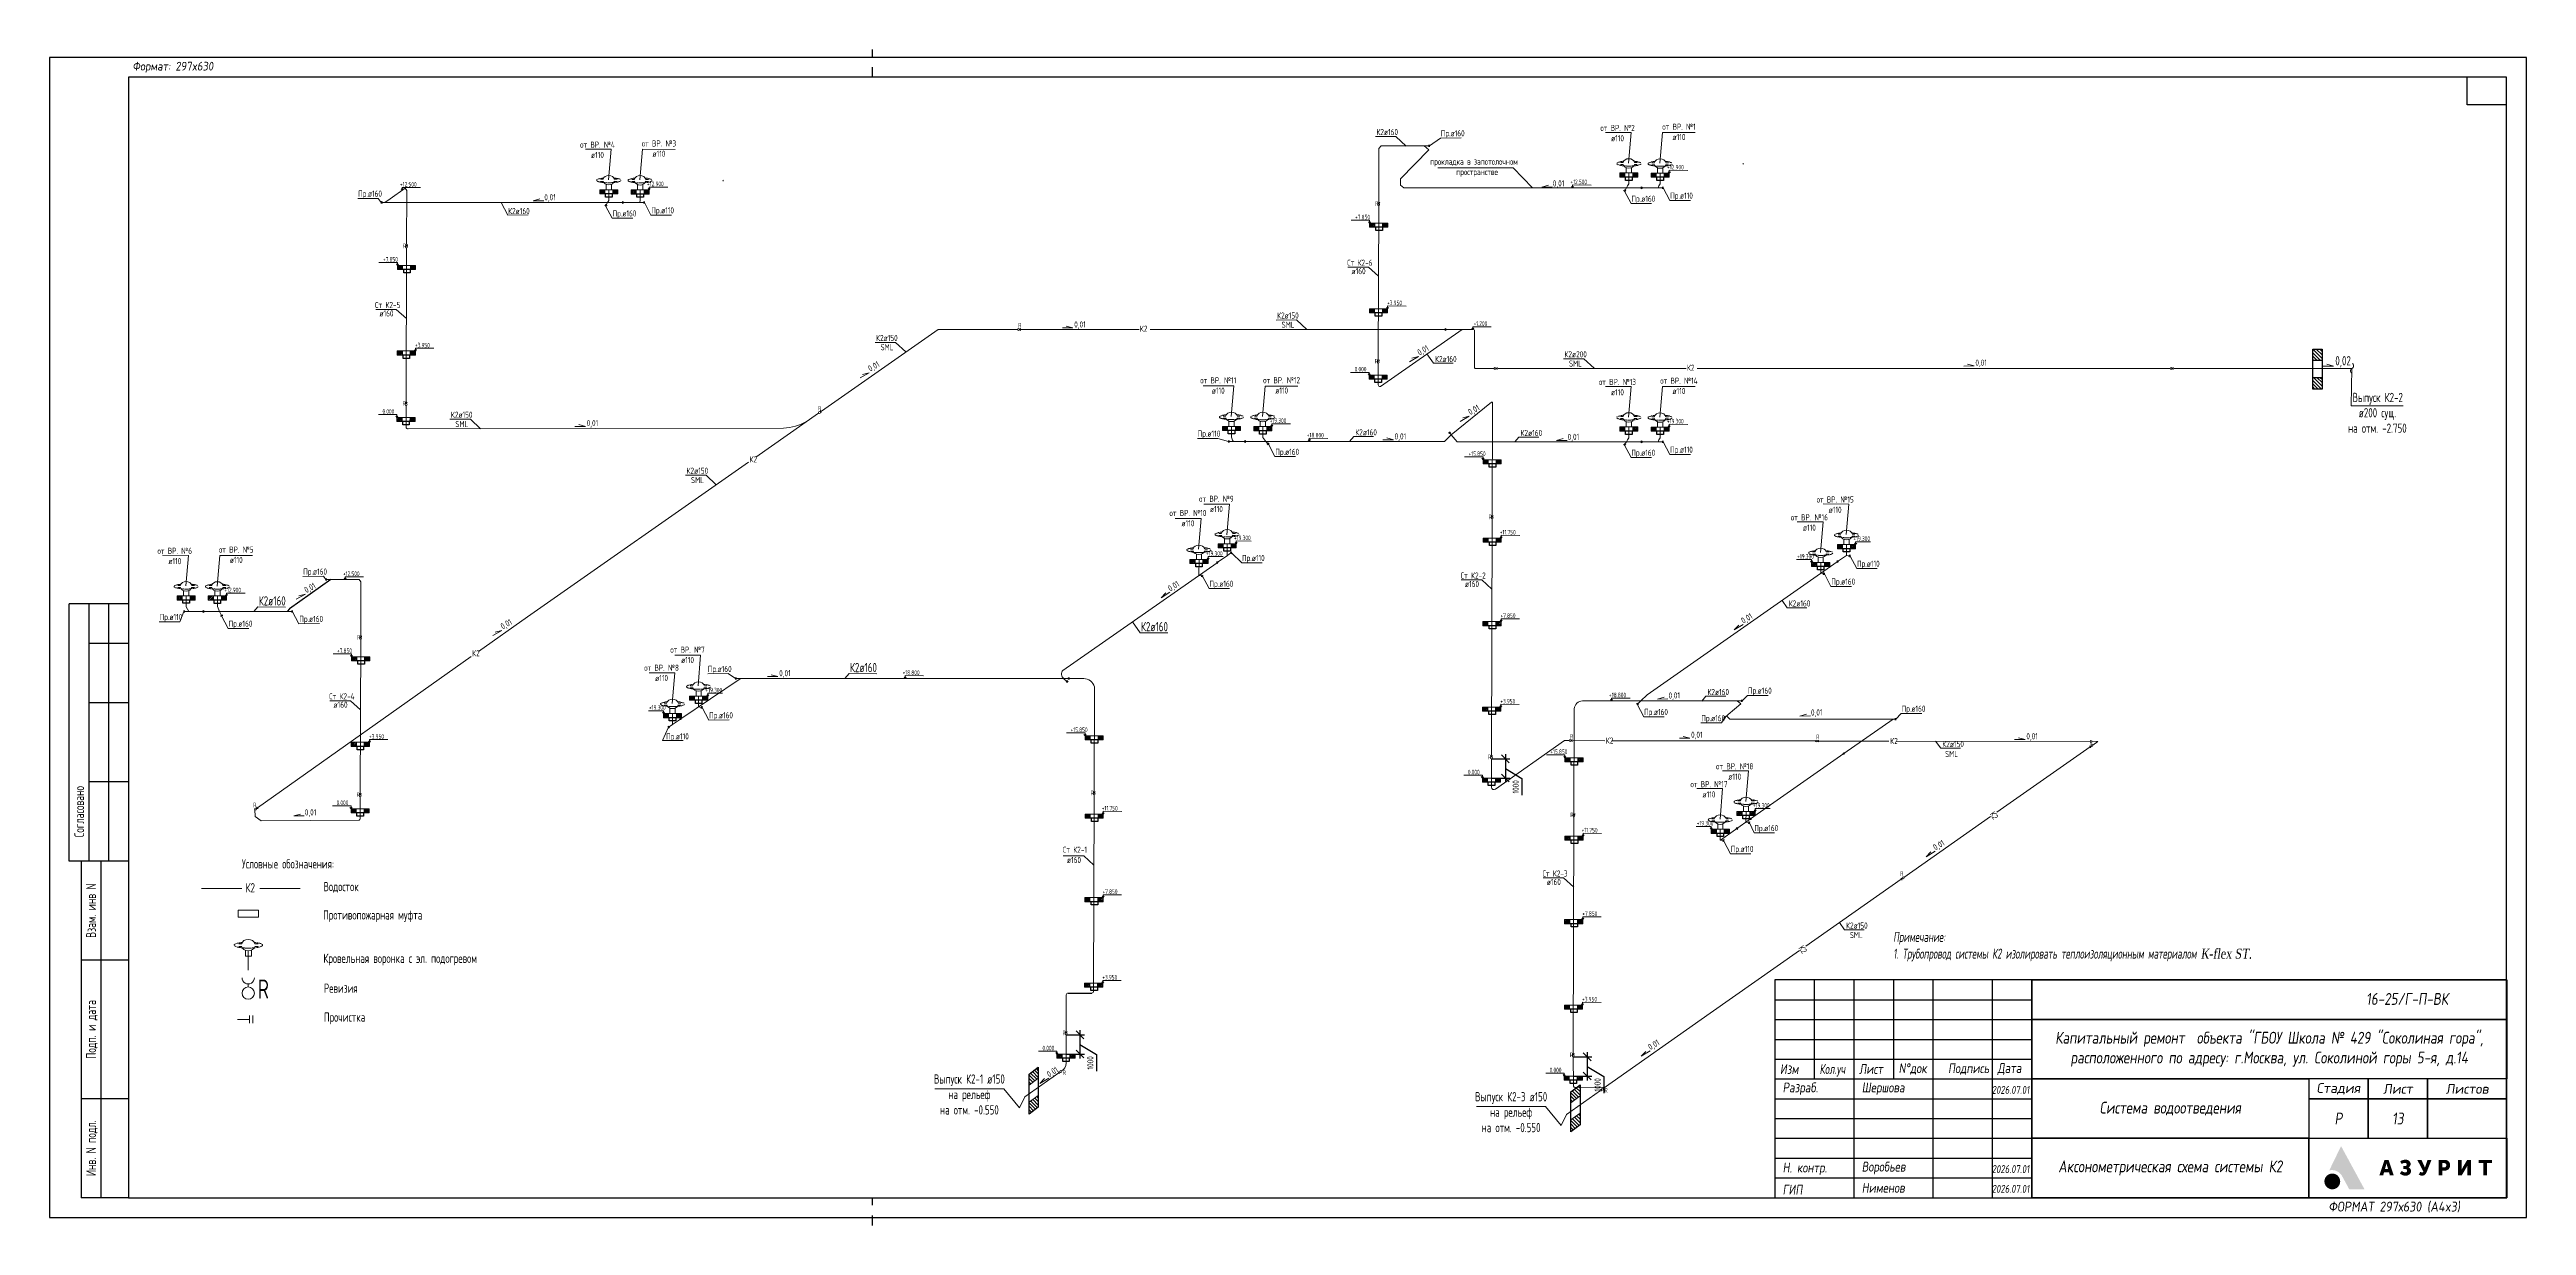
# Paper-space layout 'Схема К14н' of a CAD drawing. Header units: millimetres. Extents: x 0 to 24.7, y -0.1 to 11.6.
# The model-space entities are those that its viewports show. They can reach past a viewport. Long polylines and large blocks are cut down to what shows.
import ezdxf
from ezdxf.enums import TextEntityAlignment as Align

# ---------------------------------------------------------------- set-up
doc = ezdxf.new("R2010")
doc.units = ezdxf.units.MM
doc.header["$MEASUREMENT"] = 0
doc.linetypes.add('01_base$0$DASHED2', pattern=[0.375, 0.25, -0.125])
doc.linetypes.add('ACAD_ISO03W100', pattern=[30, 12, -18])
doc.layers.get('0').update_dxf_attribs({"color": 250, "lineweight": 9})
for name, color, linetype in [('_RAMKA', 7, 'Continuous'), ('PDF __ВК-противопожарная муфта', 1, 'Continuous'), ('PDF __эл.подогрев', 1, 'Continuous'), ('АР_Кровля дорожки', 245, 'Continuous')]:
    doc.layers.add(name, color=color, linetype=linetype)
for name, color, linetype, lineweight in [('_STAMP', 250, 'Continuous', 30), ('_TEXT', 189, 'Continuous', 30), ('_ВК-Text К1', 7, 'Continuous', 30), ('_ВК-К1', 14, 'Continuous', 40), ('_ВК-К3', 30, 'Continuous', 40), ('_ВК-противопожарные муфты', 1, 'Continuous', 30), ('ВК_канализация', 32, 'Continuous', 30), ('тх разм', 250, 'Continuous', 9)]:
    doc.layers.add(name, color=color, linetype=linetype, lineweight=lineweight)
doc.layers.add('PDF __К2', color=7, linetype='Continuous', true_color=0xb800b8)
doc.styles.add('ISOCPEUR', font='isocpeur.ttf', dxfattribs={"width": 0.7})
doc.styles.add('SIMPLEX', font='simplex.shx', dxfattribs={"width": 0.85, "oblique": 7})
doc.styles.add('Архитектурный', font='isocpeur.ttf', dxfattribs={"oblique": 8})
doc.styles.add('Архитектурный размер', font='isocpeur.ttf', dxfattribs={"width": 0.8, "oblique": 8})
doc.styles.add('ГОСТ 2.304', font='isocpeur.ttf', dxfattribs={"width": 0.7})
doc.dimstyles.new('СПДС', dxfattribs={"dimscale": 100, "dimtxt": 2.5, "dimasz": 2.5, "dimexe": 1.5, "dimexo": 0, "dimgap": 1, "dimtad": 1, "dimdec": 0, "dimrnd": 1, "dimtxsty": 'ГОСТ 2.304', "dimblk": 'OBLIQUE', "dimcen": 2.5, "dimdle": 1.5, "dimadec": 0, "dimazin": 2, "dimtfac": 0.75, "dimtdec": 0, "dimtmove": 1, "dimatfit": 3, "dimfxl": 1, "dimtolj": 1, "dimarcsym": 1})

psp = doc.layouts.new('Схема К14н')

# ---------------------------------------------------------------- texts
at = {"layer": '_STAMP', "color": 7, "lineweight": -2, "attachment_point": 5, "style": 'Архитектурный размер'}
for s, width, heights, insert, char_height in [('\\pxql;{\\fГОСТ тип А|b0|i0|c204|p34;Примечание:\\P1. Трубопровод системы К2 изолировать теплоизоляционным материалом \\fTimes New Roman|b0|i0|c204|p18;\\C256;К-flex ST.\\fГОСТ тип А|b0|i0|c204|p34;\\C7; }', 4.73699, [0.575], (20.741, 2.7), 0.1), ('Р', 0.47705, [0.287], (22.811, 0.988), 0.118), ('13', 0.47705, [0.287], (23.403, 0.988), 0.1183), ('Аксонометрическая схема системы К2', 2.49985, [0.575], (21.135, 0.495), 0.11833)]:
    psp.add_mtext_dynamic_manual_height_columns(s, width=width, gutter_width=0, heights=heights, dxfattribs=dict(at, insert=insert, char_height=char_height))

msp = doc.modelspace()

# ---------------------------------------------------------------- texts
at = {"layer": 'ВК_канализация', "color": 18, "ltscale": 100, "true_color": 0x000000, "attachment_point": 4, "style": 'ISOCPEUR'}
for s, insert, char_height, width in [('\\pxi-1,l1,qc,t1,5;от ВР. №4\\Pø110', (112485.1, -90847.9), 200, 1377.703), ('\\pxi-1,l1,qc,t1,5;от ВР. №3\\Pø110', (114477.3, -90808.9), 200, 1377.703), ('\\pxi-1,l1,t1,5;К2ø160', (138426, -90272.9), 200, 5891.51), ('\\pxi-1,l1,t1,5;Пр.ø160', (140513, -90338.1), 200, 7500), ('\\pxi-1,l1,qc,t1,5;от ВР. №2\\Pø110', (145553.3, -90305.9), 200, 1377.703), ('\\pxi-1,l1,qc,t1,5;от ВР. №1\\Pø110', (147545.5, -90267), 200, 1377.703), ('\\pxi-1,l1,qc,t1,5;прокладка в запотолочном пространстве', (140193, -91425.8), 200, 2792.548), ('\\pxi-1,l1,t1,5;Пр.ø160', (105415, -92294.8), 200, 7500), ('\\pxi-1,l1,t1,5;Пр.ø160', (146691.7, -92460.3), 200, 7500), ('\\pxi-1,l1,t1,5;Пр.ø110', (147949.4, -92360.3), 200, 7500), ('\\pxi-1,l1,t1,5;К2ø160', (110277.1, -92832.8), 200, 7500), ('\\pxi-1,l1,t1,5;Пр.ø160', (113662.1, -92936.5), 200, 7500), ('\\pxi-1,l1,t1,5;Пр.ø110', (114919.9, -92836.5), 200, 7500), ('Ст К2-6', (137479.1, -94506.3), 200, 5891.51), ('\\pxi-1,l1,t1,5;ø160', (137619.4, -94778.7), 200, 7500), ('Ст К2-5', (105964.1, -95876), 200, 5891.51), ('\\pxi-1,l1,t1,5;ø160', (106104.4, -96148.5), 200, 7500), ('\\pxi-1,l1,t1,5;К2ø150', (135205.3, -96216.9), 200, 5891.51), ('\\pxi-1,l1,t1,5;К2ø150', (122204.5, -96944.2), 200, 5891.51), ('SML', (122350.3, -97244.2), 200, 5891.51), ('0,01', (128628.8, -96529.6), 200, 5891.51), ('К2', (130756.3, -96645.1, -0.6), 200, 5891.51), ('SML', (135351.1, -96516.9), 200, 5891.51), ('\\pxi-1,l1,t1,5;К2ø160', (140325.2, -97626.8), 200, 7500), ('\\pxi-1,l1,t1,5;К2ø200', (144521.4, -97472.8), 200, 5891.51), ('SML', (144667.2, -97772.8), 200, 5891.51), ('К2', (148492.8, -97908, -0.6), 200, 5891.51), ('0,01', (157843.1, -97766.5), 200, 5891.51), ('0,02', (169510.8, -97716.8), 300, 5891.51), ('\\pxi-1,l1,qc,t1,5;от ВР. №11\\Pø110', (132609.7, -98484.6), 200, 1377.703), ('\\pxi-1,l1,qc,t1,5;от ВР. №12\\Pø110', (134663.7, -98478.9), 200, 1377.703), ('\\pxi-1,l1,qc,t1,5;от ВР. №13\\Pø110', (145551.1, -98535.1), 200, 1377.703), ('\\pxi-1,l1,qc,t1,5;от ВР. №14\\Pø110', (147543.3, -98496.1), 200, 1377.703), ('Выпуск К2-2', (170068.7, -98912), 300, 5891.51), ('\\pxi-1,l1,t1,5;К2ø150', (108420.6, -99431.7), 200, 5891.51), ('SML', (108566.4, -99731.7), 200, 5891.51), ('0,01', (112824.7, -99723.8), 200, 5891.51), ('\\pxi-1,l1,t1,5;Пр.ø110', (132629.3, -100069.3), 200, 7500), ('\\pxi-1,l1,t1,5;К2ø160', (137740.3, -100002.1), 200, 7500), ('0,01', (139017.3, -100156.5), 200, 5891.51), ('\\pxi-1,l1,t1,5;К2ø160', (143097.2, -100020.4), 200, 7500), ('\\pxi-1,l1,t1,5;К2ø150', (116060.7, -101246.1), 200, 5891.51), ('\\pxi-1,l1,t1,5;Пр.ø160', (135147.6, -100660.6), 200, 7500), ('\\pxi-1,l1,t1,5;Пр.ø160', (146689.5, -100689.4), 200, 7500), ('\\pxi-1,l1,t1,5;Пр.ø110', (147947.2, -100589.4), 200, 7500), ('SML', (116206.5, -101546.1), 200, 5891.51), ('\\pxi-1,l1,qc,t1,5;от ВР. №10\\Pø110', (131626.5, -102780.8), 200, 1377.703), ('\\pxi-1,l1,qc,t1,5;от ВР. №9\\Pø110', (132549.3, -102321.2), 200, 1377.703), ('\\pxi-1,l1,qc,t1,5;от ВР. №16\\Pø110', (151772.6, -102921.7), 200, 1377.703), ('\\pxi-1,l1,qc,t1,5;от ВР. №15\\Pø110', (152607.9, -102344.2), 200, 1377.703), ('\\pxi-1,l1,qc,t1,5;от ВР. №6\\Pø110', (98782.6, -104007), 200, 1377.703), ('\\pxi-1,l1,qc,t1,5;от ВР. №5\\Pø110', (100774.8, -103968), 200, 1377.703), ('\\pxi-1,l1,t1,5;Пр.ø110', (134068.3, -104100.8), 200, 7500), ('\\pxi-1,l1,t1,5;Пр.ø110', (154005.3, -104284.3), 200, 7500), ('\\pxi-1,l1,t1,5;Пр.ø160', (103633.8, -104538.7), 200, 7500), ('\\pxi-1,l1,t1,5;Пр.ø160', (133013.2, -104935.2), 200, 7500), ('Ст К2-2', (141155.6, -104640.7), 200, 5891.51), ('\\pxi-1,l1,t1,5;ø160', (141295.9, -104913.1), 200, 7500), ('\\pxi-1,l1,t1,5;Пр.ø160', (153171.6, -104864.1), 200, 7500), ('\\pxi-1,l1,t1,5;Пр.ø110', (98980.2, -106011.5), 200, 7500), ('\\pxi-1,l1,t1,5;К2ø160', (102194, -105462.7), 300, 7500), ('\\pxi-1,l1,t1,5;Пр.ø160', (103506.7, -106073.1), 200, 7500), ('\\pxi-1,l1,t1,5;К2ø160', (151791.1, -105545.8), 200, 7500), ('\\pxi-1,l1,t1,5;Пр.ø160', (101214.6, -106228), 200, 7500), ('\\pxi-1,l1,t1,5;К2ø160', (130793.4, -106298.3), 300, 7500), ('\\pxi-1,l1,qc,t1,5;от ВР. №8\\Pø110', (114563.5, -107795.9), 200, 1377.703), ('\\pxi-1,l1,qc,t1,5;от ВР. №7\\Pø110', (115405, -107209.1), 200, 1377.703), ('\\pxi-1,l1,t1,5;Пр.ø160', (116751.3, -107693.1), 200, 7500), ('\\pxi-1,l1,t1,5;К2ø160', (121359.7, -107622.3), 300, 7500), ('0,01', (119065.1, -107826.3), 200, 5891.51), ('\\pxi-1,l1,t1,5;К2ø160', (149156.3, -108415.3), 200, 7500), ('\\pxi-1,l1,t1,5;Пр.ø160', (150468.5, -108396.2), 200, 7500), ('Ст К2-4', (104476, -108554.7), 200, 5891.51), ('\\pxi-1,l1,t1,5;ø160', (104616.2, -108827.1), 200, 7500), ('\\pxi-1,l1,t1,5;Пр.ø160', (116793.3, -109194.1), 200, 7500), ('\\pxi-1,l1,t1,5;Пр.ø160', (147103.3, -109087.6), 200, 7500), ('\\pxi-1,l1,t1,5;Пр.ø160', (148957.1, -109288.7), 200, 7500), ('\\pxi-1,l1,t1,5;Пр.ø160', (155449.6, -108982.5), 200, 7500), ('\\pxi-1,l1,t1,5;Пр.ø110', (115399.4, -109879.1), 200, 7500), ('К2', (145860.7, -109986.5), 200, 5891.51), ('0,01', (148626.4, -109822.7), 200, 5891.51), ('К2', (155081.2, -110000.7), 200, 5891.51), ('\\pxi-1,l1,t1,5;К2ø150', (156769.3, -110100.5), 200, 7500), ('0,01', (159495.3, -109870), 200, 5891.51), ('\\pxi-1,l1,qc,t1,5;от ВР. №18\\Pø110', (149352.1, -110988.5), 200, 1377.703), ('SML', (156861.3, -110421.4), 200, 5891.51), ('\\pxi-1,l1,qc,t1,5;от ВР. №17\\Pø110', (148516.8, -111566), 200, 1377.703), ('\\pxi-1,l1,t1,5;Пр.ø160', (150677.6, -112849.9), 200, 7500), ('Ст К2-1', (128260.9, -113524.2), 200, 5891.51), ('\\pxi-1,l1,t1,5;ø160', (128393.7, -113855.7), 200, 7500), ('\\pxi-1,l1,t1,5;Пр.ø110', (149912.8, -113525.6), 200, 7500), ('Ст К2-3', (143807.7, -114294.8), 200, 5891.51), ('\\pxi-1,l1,t1,5;ø160', (143947.9, -114567.2), 200, 7500), ('\\pxi-1,l1,t1,5;К2ø150', (153649.3, -115980.8), 200, 7500), ('SML', (153771.6, -116286.9), 200, 5891.51)]:
    msp.add_mtext(s, dxfattribs=dict(at, insert=insert, char_height=char_height, width=width))
at = {"layer": 'ВК_канализация', "color": 18, "ltscale": 100, "true_color": 0x000000, "style": 'ISOCPEUR'}
for s, insert, char_height, width, attachment_point, rotation in [('\\pxi-1,l1,t1,5;+12.900', (148389.5, -91410.5), 150, 7500, 6, 359.872575), ('\\pxi-1,l1,t1,5;+12.500', (107311.7, -91967.5), 150, 7500, 6, 359.358033), ('0,01', (111450.1, -92409.8), 200, 5891.51, 4, 0.854956), ('\\pxi-1,l1,t1,5;+12.900', (115321.4, -91952.4), 150, 7500, 6, 359.872575), ('0,01', (144145.8, -91962.3), 200, 5891.51, 4, 0.854956), ('\\pxi-1,l1,t1,5;+12.500', (145253.1, -91889), 150, 7500, 6, 359.358033), ('+7.850', (137734, -93029.2), 150, 7500, 4, 0.098469), ('+7.850', (106219, -94398.9), 150, 7500, 4, 0.098469), ('\\pxi-1,l1,t1,5;+3.950', (139256.2, -95809.6), 150, 7500, 6, 359.358033), ('\\pxi-1,l1,t1,5;+3.950', (107741.2, -97179.3), 150, 7500, 6, 359.358033), ('\\pxi-1,l1,t1,5;-1.200', (142019.7, -96481.7), 150, 7500, 6, 359.358033), ('0,01', (121977.4, -97974.2), 200, 5891.51, 4, 29.590567), ('\\pxi-1,l1,t1,5;0.000', (137719.5, -97955.1), 150, 7500, 4, 0.041938), ('0,01', (139784.6, -97453.2), 200, 5891.51, 4, 29.590567), ('\\pxi-1,l1,t1,5;0.000', (106204.5, -99324.8), 150, 7500, 4, 0.041938), ('\\pxi-1,l1,t1,5;+19.300', (135507.7, -99622.4), 150, 7500, 6, 359.872575), ('0,01', (141432, -99383.3), 200, 5891.51, 4, 29.590567), ('\\pxi-1,l1,t1,5;+19.300', (148387.3, -99639.6), 150, 7500, 6, 359.872575), ('\\pxi-1,l1,t1,5;+18.800', (136719.7, -100095.4), 150, 7500, 6, 359.358033), ('0,01', (144625.1, -100175.4), 200, 5891.51, 4, 0.854956), ('К2', (118103.6, -100875.7, -0.6), 200, 5891.51, 4, 359.642306), ('\\pxi-1,l1,t1,5;+15.850', (141412.5, -100695.2), 150, 7500, 4, 0.041938), ('\\pxi-1,l1,t1,5;+19.300', (134351.1, -103419.6), 150, 7500, 6, 359.872575), ('+11.750', (142942.9, -103237.7), 150, 7500, 6, 359.618888), ('\\pxi-1,l1,t1,5;+19.300', (154429, -103444.5), 150, 7500, 6, 359.872575), ('\\pxi-1,l1,t1,5;+19.300', (133438.5, -103926.1), 150, 7500, 6, 359.872575), ('\\pxi-1,l1,t1,5;+19.300', (152064.6, -104020.4), 150, 7500, 4, 359.935078), ('\\pxi-1,l1,t1,5;+12.900', (101618.8, -105111.5), 150, 7500, 6, 359.872575), ('0,01', (103700, -105147.6), 200, 5891.51, 4, 28.708619), ('\\pxi-1,l1,t1,5;+12.500', (105463, -104584), 150, 7500, 6, 359.358033), ('0,01', (131702.9, -105099.9), 200, 5891.51, 4, 31.654742), ('+7.850', (142935.1, -105940.5), 150, 7500, 6, 359.618888), ('0,01', (150284.3, -106143.4), 200, 5891.51, 4, 31.654742), ('0,01', (110065.4, -106326.1), 200, 5891.51, 4, 29.590567), ('+7.850', (104730.9, -107077.5), 150, 7500, 4, 0.098469), ('К2', (109110.4, -107156.9, -0.6), 200, 5891.51, 4, 0.107494), ('\\pxi-1,l1,t1,5;+19.300', (117217, -108354.3), 150, 7500, 6, 359.872575), ('\\pxi-1,l1,t1,5;+18.800', (123616.9, -107786.8), 150, 7500, 6, 359.358033), ('\\pxi-1,l1,t1,5;+19.300', (114843.1, -108916.3), 150, 7500, 4, 359.935078), ('\\pxi-1,l1,t1,5;+3.950', (142926.9, -108713.6), 150, 7500, 6, 359.618888), ('\\pxi-1,l1,t1,5;+18.800', (146520.1, -108513.7), 150, 7500, 6, 359.358033), ('0,01', (147896.5, -108551.7), 200, 5891.51, 4, 0.854956), ('0,01', (152513.3, -109102.4), 200, 5891.51, 4, 0.854956), ('\\pxi-1,l1,t1,5;+3.950', (106253.1, -109857.9), 150, 7500, 6, 359.358033), ('\\pxi-1,l1,t1,5;+15.850', (128510.3, -109637.8), 150, 7500, 4, 0.041938), ('\\pxi-1,l1,t1,5;+15.850', (144064.6, -110349.2), 150, 7500, 4, 0.041938), ('\\pxi-1,l1,t1,5;0.000', (141389.8, -111008.4), 150, 7500, 4, 0.041938), ('0,01', (103687.5, -112338.8), 200, 5891.51, 4, 0.854956), ('\\pxi-1,l1,t1,5;0.000', (104716.4, -112003.4), 150, 7500, 4, 0.041938), ('+11.750', (130040.7, -112180.3), 150, 7500, 6, 359.618888), ('\\pxi-1,l1,t1,5;+19.300', (151173.2, -112088.8), 150, 7500, 6, 359.872575), ('К2', (158380.2, -112311.5), 200, 5891.51, 4, 305), ('+11.750', (145594.9, -112891.8), 150, 7500, 6, 359.618888), ('\\pxi-1,l1,t1,5;+19.300', (148808.7, -112664.7), 150, 7500, 4, 359.935078), ('0,01', (156508.3, -113490.2), 200, 5891.51, 4, 31.654742), ('+7.850', (130032.9, -114883.1), 150, 7500, 6, 359.618888), ('+7.850', (145587.1, -115594.6), 150, 7500, 6, 359.618888), ('К2', (152181, -116652.3), 200, 5891.51, 4, 305), ('\\pxi-1,l1,t1,5;+3.950', (130024.7, -117656.2), 150, 7500, 6, 359.618888), ('\\pxi-1,l1,t1,5;+3.950', (145578.9, -118367.7), 150, 7500, 6, 359.618888), ('\\pxi-1,l1,t1,5;0.000', (127599.3, -119950.1), 150, 7500, 4, 0.041938), ('0,01', (147266.8, -119956.4), 200, 5891.51, 4, 31.654742), ('0,01', (127775.7, -120838.8), 200, 5891.51, 4, 31.654742), ('\\pxi-1,l1,t1,5;0.000', (144041.8, -120662.4), 150, 7500, 4, 0.041938)]:
    msp.add_mtext(s, dxfattribs=dict(at, insert=insert, char_height=char_height, width=width, attachment_point=attachment_point, rotation=rotation))
at = {"layer": 'ВК_канализация', "color": 6, "ltscale": 100, "char_height": 150, "width": 7500, "attachment_point": 4, "rotation": 0.041938, "style": 'ISOCPEUR'}
for insert in [(138384.8, -92591.9), (106869.8, -93961.6)]:
    msp.add_mtext('\\pxi-1,l1,t1,5;R', dxfattribs=dict(at, insert=insert))
at = {"layer": 'ВК_канализация', "color": 7, "ltscale": 100, "attachment_point": 4, "rotation": 0.041938, "style": 'ISOCPEUR'}
for insert, char_height, width in [((126813.3, -96532.9), 150, 7500), ((138370.9, -97697.3), 150, 7500), ((106855.9, -99067), 150, 7500), ((120325.6, -99219.5), 150, 7500), ((142061.4, -102741.7), 150, 7500), ((105381.6, -106640.2), 150, 7500), ((144698.3, -109859.5), 150, 7500), ((152681.9, -109866.4), 150, 7500), ((161543.1, -110046), 150, 7500), ((142039.6, -110515.7), 150, 7500), ((129159.2, -111684.4), 150, 7500), ((102012.6, -112073.6), 150, 7500), ((105367.8, -111745.6), 150, 7500), ((144713.5, -112395.8), 150, 7500), ((155402.5, -114299.4), 150, 7500), ((102165, -118037), 619.428, 30971.413), ((128249.1, -119457.5), 150, 7500), ((144691.7, -120169.8), 150, 7500), ((128253.7, -120745.9), 150, 7500), ((145815.9, -121318.8), 150, 7500)]:
    msp.add_mtext('\\pxi-1,l1,t1,5;R', dxfattribs=dict(at, insert=insert, char_height=char_height, width=width))
at = {"layer": 'ВК_канализация', "color": 18, "lineweight": 13, "ltscale": 100, "true_color": 0x000000, "char_height": 300, "attachment_point": 4, "style": 'ISOCPEUR'}
for s, insert, width in [('\\pxi-1,l1,qc,t1,5;ø200 сущ.\\P\\pi0,l0,tz;на отм. -2.750', (169822.2, -99617), 2105.202), ('Условные обозначения:', (101646.2, -113981.9), 5891.51), ('К2', (101767.7, -114755.8), 3718.698), ('Водосток', (104292, -114741.8), 5891.51), ('Противопожарная муфта', (104279.6, -115677.5), 5891.51), ('Кровельная воронка с эл. подогревом', (104289.4, -117082.6), 5891.51), ('Ревизия', (104303, -118009.3), 5891.51), ('Прочистка', (104304.5, -118987.6), 5891.51), ('\\pxqc;Выпуск К2-1 ø150\\Pна рельеф \\P\\pi-1,l1,t1,5;на отм. -0.550', (124020.7, -121452.5), 2419.803), ('\\pxqc;Выпуск К2-3 ø150\\Pна рельеф \\P\\pi-1,l1,t1,5;на отм. -0.550', (141582.8, -122025.4), 2419.803)]:
    msp.add_mtext(s, dxfattribs=dict(at, insert=insert, width=width))

# ---------------------------------------------------------------- blocks, each defined once
blk = doc.blocks.new('Логотип Азурит')
at = {"layer": '_STAMP', "linetype": 'Continuous', "true_color": 0x2a3756}
h = blk.add_hatch(color=159, dxfattribs=at)
h.dxf.hatch_style = 1
h.paths.add_polyline_path([(-39.4, 8.5), (-40.02, 9.65), (-40.61, 10.74), (-41.14, 11.7), (-41.62, 12.59), (-41.79, 12.89), (-41.86, 13.01), (-41.91, 12.94), (-41.99, 12.78), (-42.39, 11.96), (-42.77, 11.18), (-43.09, 10.5), (-43.47, 9.72), (-44.18, 8.26), (-44.5, 7.6), (-44.73, 7.14), (-44.85, 6.9), (-44.7, 6.93), (-44.51, 6.95), (-44.27, 6.97), (-44.09, 6.97), (-43.91, 6.96), (-43.74, 6.94), (-43.56, 6.91), (-43.39, 6.87), (-43.22, 6.81), (-43.05, 6.75), (-42.89, 6.68), (-42.73, 6.59), (-42.58, 6.5), (-42.43, 6.4), (-42.29, 6.29), (-42.15, 6.17), (-42.03, 6.04), (-41.91, 5.91), (-41.79, 5.77), (-41.72, 5.65), (-41.63, 5.5), (-41.3, 4.9), (-41.02, 4.39), (-40.57, 3.56), (-40.05, 2.59), (-39.78, 2.11), (-37.86, 2.11), (-36.5, 2.11), (-35.94, 2.12), (-36.48, 3.13), (-36.82, 3.75), (-37.16, 4.37), (-37.67, 5.33), (-38.2, 6.3), (-38.54, 6.93), (-38.87, 7.53)])
h = blk.add_hatch(color=159, dxfattribs=at)
h.dxf.hatch_style = 1
h.paths.add_polyline_path([(-29.3, 7.88), (-29.63, 8.84), (-29.86, 9.53), (-30.37, 9.54), (-30.87, 9.54), (-30.93, 9.38), (-31.26, 8.4), (-31.64, 7.27), (-31.97, 6.31), (-32.19, 5.64), (-32.05, 5.63), (-31.71, 5.62), (-31.23, 5.62), (-31.11, 6.03), (-30.99, 6.44), (-30.37, 6.44), (-29.75, 6.44), (-29.63, 6.03), (-29.52, 5.62), (-29.03, 5.62), (-28.54, 5.62), (-28.6, 5.8), (-28.93, 6.79)])
h.paths.add_polyline_path([(-30.77, 7.21), (-30.74, 7.31), (-30.56, 7.93), (-30.43, 8.43), (-30.39, 8.59), (-30.37, 8.65), (-30.35, 8.64), (-30.31, 8.45), (-30.22, 8.08), (-30.11, 7.66), (-30.01, 7.33), (-29.97, 7.21), (-30.37, 7.21)], flags=16)
h = blk.add_hatch(color=159, dxfattribs=at)
h.dxf.hatch_style = 1
h.paths.add_polyline_path([(-24.39, 7.35), (-24.47, 7.43), (-24.56, 7.5), (-24.66, 7.56), (-24.81, 7.65), (-24.74, 7.69), (-24.65, 7.75), (-24.55, 7.86), (-24.45, 7.97), (-24.38, 8.09), (-24.35, 8.18), (-24.32, 8.25), (-24.31, 8.34), (-24.3, 8.45), (-24.3, 8.65), (-24.31, 8.73), (-24.34, 8.82), (-24.41, 8.99), (-24.51, 9.14), (-24.63, 9.28), (-24.78, 9.39), (-24.95, 9.48), (-25.13, 9.55), (-25.34, 9.59), (-25.56, 9.6), (-25.74, 9.6), (-25.91, 9.58), (-26.08, 9.55), (-26.23, 9.51), (-26.39, 9.46), (-26.53, 9.39), (-26.67, 9.32), (-26.8, 9.23), (-26.9, 9.15), (-26.81, 8.98), (-26.64, 8.66), (-26.54, 8.5), (-26.51, 8.5), (-26.46, 8.54), (-26.35, 8.61), (-26.21, 8.67), (-26.07, 8.73), (-25.93, 8.77), (-25.82, 8.79), (-25.72, 8.79), (-25.62, 8.79), (-25.53, 8.76), (-25.46, 8.73), (-25.39, 8.68), (-25.34, 8.62), (-25.3, 8.55), (-25.26, 8.45), (-25.26, 8.36), (-25.27, 8.27), (-25.32, 8.18), (-25.36, 8.13), (-25.39, 8.08), (-25.44, 8.05), (-25.49, 8.02), (-25.63, 7.99), (-25.84, 7.98), (-26.1, 7.97), (-26.1, 7.6), (-26.1, 7.24), (-25.78, 7.23), (-25.54, 7.21), (-25.45, 7.2), (-25.38, 7.18), (-25.33, 7.15), (-25.28, 7.12), (-25.25, 7.08), (-25.21, 7.02), (-25.19, 6.96), (-25.17, 6.9), (-25.17, 6.76), (-25.18, 6.7), (-25.2, 6.64), (-25.23, 6.58), (-25.26, 6.53), (-25.31, 6.49), (-25.37, 6.45), (-25.44, 6.43), (-25.52, 6.41), (-25.69, 6.39), (-25.78, 6.39), (-25.87, 6.41), (-26, 6.45), (-26.16, 6.51), (-26.3, 6.6), (-26.43, 6.69), (-26.53, 6.76), (-26.77, 6.45), (-26.93, 6.26), (-26.97, 6.2), (-26.98, 6.15), (-26.97, 6.11), (-26.94, 6.07), (-26.82, 5.97), (-26.62, 5.84), (-26.41, 5.73), (-26.19, 5.65), (-25.97, 5.59), (-25.78, 5.57), (-25.53, 5.57), (-25.3, 5.58), (-25.12, 5.61), (-24.99, 5.65), (-24.87, 5.71), (-24.75, 5.78), (-24.64, 5.85), (-24.54, 5.94), (-24.45, 6.03), (-24.37, 6.13), (-24.31, 6.23), (-24.25, 6.37), (-24.21, 6.51), (-24.2, 6.66), (-24.2, 6.82), (-24.21, 6.94), (-24.24, 7.06), (-24.28, 7.16), (-24.33, 7.26)])
h = blk.add_hatch(color=159, dxfattribs=at)
h.dxf.hatch_style = 1
h.paths.add_polyline_path([(-19.61, 8.04), (-19.36, 8.68), (-19.14, 9.22), (-19.03, 9.53), (-19.17, 9.54), (-19.52, 9.54), (-20.02, 9.54), (-20.05, 9.44), (-20.31, 8.65), (-20.59, 7.81), (-20.63, 7.68), (-20.66, 7.62), (-20.67, 7.61), (-20.7, 7.67), (-20.82, 7.97), (-21.01, 8.4), (-21.34, 9.1), (-21.54, 9.54), (-22.06, 9.54), (-22.58, 9.54), (-22.4, 9.17), (-21.88, 8.17), (-21.32, 7.06), (-21.11, 6.63), (-21.09, 6.56), (-21.1, 6.52), (-21.15, 6.45), (-21.21, 6.41), (-21.28, 6.38), (-21.37, 6.37), (-21.45, 6.37), (-21.55, 6.39), (-21.64, 6.43), (-21.74, 6.49), (-21.82, 6.53), (-21.86, 6.49), (-21.92, 6.39), (-22.11, 6.05), (-22.23, 5.85), (-22.18, 5.81), (-22.08, 5.75), (-21.95, 5.69), (-21.81, 5.63), (-21.69, 5.59), (-21.51, 5.57), (-21.31, 5.57), (-21.12, 5.59), (-20.97, 5.62), (-20.88, 5.66), (-20.79, 5.71), (-20.71, 5.77), (-20.63, 5.84), (-20.56, 5.93), (-20.48, 6.02), (-20.35, 6.23), (-20.28, 6.35), (-20.21, 6.51), (-19.92, 7.25)])
h = blk.add_hatch(color=159, dxfattribs=at)
h.dxf.hatch_style = 1
h.paths.add_polyline_path([(-14.46, 7.53), (-14.41, 7.64), (-14.37, 7.74), (-14.33, 7.96), (-14.31, 8.19), (-14.32, 8.41), (-14.37, 8.63), (-14.45, 8.83), (-14.5, 8.93), (-14.55, 9.02), (-14.62, 9.1), (-14.69, 9.18), (-14.81, 9.29), (-14.92, 9.37), (-15.06, 9.43), (-15.21, 9.49), (-15.33, 9.52), (-15.49, 9.53), (-16.3, 9.54), (-17.21, 9.54), (-17.21, 7.58), (-17.21, 5.62), (-16.73, 5.62), (-16.25, 5.62), (-16.25, 6.23), (-16.25, 6.83), (-15.87, 6.83), (-15.58, 6.84), (-15.35, 6.86), (-15.17, 6.91), (-14.99, 6.98), (-14.83, 7.08), (-14.69, 7.2), (-14.56, 7.36)])
h.paths.add_polyline_path([(-15.6, 7.68), (-15.67, 7.66), (-15.95, 7.66), (-16.25, 7.66), (-16.25, 8.2), (-16.25, 8.74), (-15.93, 8.73), (-15.64, 8.72), (-15.57, 8.7), (-15.51, 8.67), (-15.42, 8.6), (-15.35, 8.51), (-15.32, 8.45), (-15.3, 8.39), (-15.29, 8.19), (-15.29, 8.07), (-15.3, 8), (-15.32, 7.94), (-15.35, 7.88), (-15.39, 7.82), (-15.43, 7.78), (-15.53, 7.71)], flags=16)
h = blk.add_hatch(color=159, dxfattribs=at)
h.dxf.hatch_style = 1
h.paths.add_polyline_path([(-10.09, 7.82), (-9.98, 8.03), (-9.94, 8.12), (-9.95, 7.93), (-9.96, 7.49), (-9.97, 6.69), (-9.97, 5.62), (-9.5, 5.62), (-9.04, 5.62), (-9.04, 7.58), (-9.04, 9.54), (-9.51, 9.54), (-9.99, 9.54), (-10.36, 8.91), (-10.84, 8.1), (-11.03, 7.78), (-11.26, 7.34), (-11.37, 7.13), (-11.42, 7.05), (-11.41, 7.31), (-11.39, 7.78), (-11.39, 8.55), (-11.39, 9.54), (-11.86, 9.54), (-12.34, 9.54), (-12.34, 7.58), (-12.34, 5.62), (-11.86, 5.62), (-11.37, 5.62), (-11.18, 5.95), (-10.61, 6.89), (-10.31, 7.42)])
h = blk.add_hatch(color=159, dxfattribs=at)
h.dxf.hatch_style = 1
h.paths.add_polyline_path([(-3.74, 9.14), (-3.74, 9.54), (-5.42, 9.54), (-7.09, 9.54), (-7.09, 9.14), (-7.09, 8.74), (-6.5, 8.74), (-5.9, 8.74), (-5.9, 7.18), (-5.9, 5.62), (-5.43, 5.62), (-4.95, 5.62), (-4.95, 7.18), (-4.95, 8.74), (-4.35, 8.74), (-3.74, 8.74)])
at = {"layer": '_STAMP', "linetype": 'Continuous', "true_color": 0x1447b7}
h = blk.add_hatch(color=162, dxfattribs=at)
h.dxf.hatch_style = 1
h.paths.add_polyline_path([(-42.09, 4.22), (-42.11, 4.4), (-42.15, 4.58), (-42.2, 4.76), (-42.27, 4.93), (-42.35, 5.1), (-42.45, 5.26), (-42.57, 5.41), (-42.7, 5.55), (-42.8, 5.64), (-42.91, 5.72), (-43.14, 5.86), (-43.38, 5.97), (-43.63, 6.05), (-43.89, 6.09), (-44.15, 6.1), (-44.42, 6.07), (-44.55, 6.04), (-44.68, 6.01), (-44.87, 5.94), (-45.05, 5.85), (-45.22, 5.74), (-45.37, 5.62), (-45.51, 5.49), (-45.63, 5.35), (-45.75, 5.19), (-45.84, 5.03), (-45.92, 4.85), (-45.98, 4.67), (-46.03, 4.49), (-46.06, 4.29), (-46.07, 4.1), (-46.05, 3.9), (-46.02, 3.7), (-45.97, 3.51), (-45.92, 3.37), (-45.87, 3.24), (-45.8, 3.11), (-45.72, 2.99), (-45.64, 2.88), (-45.54, 2.77), (-45.44, 2.67), (-45.33, 2.57), (-45.22, 2.49), (-45.1, 2.41), (-44.98, 2.34), (-44.85, 2.28), (-44.72, 2.22), (-44.58, 2.18), (-44.44, 2.15), (-44.3, 2.13), (-44.05, 2.12), (-43.8, 2.14), (-43.57, 2.19), (-43.34, 2.26), (-43.12, 2.37), (-42.92, 2.5), (-42.73, 2.65), (-42.56, 2.83), (-42.44, 2.99), (-42.34, 3.15), (-42.26, 3.32), (-42.19, 3.49), (-42.14, 3.67), (-42.11, 3.85), (-42.09, 4.03)])
blk = doc.blocks.new('_Azurit_Stamp 1')
at = {"layer": '_STAMP', "lineweight": 30}
for p, q in [((-175, 55), (-175, 30)), ((-165, 55), (-165, 0)), ((-155, 55), (-155, 30)), ((-145, 55), (-145, 0)), ((-130, 55), (-130, 0)), ((-185, 35), (-120, 35)), ((-185, 30), (-120, 30))]:
    blk.add_line(p, q, dxfattribs=at)
at = {"layer": '_STAMP', "lineweight": -2}
for p, q in [((-120, 55), (-120, 0)), ((-185, 50), (-120, 50)), ((-185, 45), (-120, 45)), ((-185, 40), (-120, 40)), ((-185, 25), (-120, 25)), ((-185, 20), (-120, 20)), ((-185, 15), (-120, 15)), ((-185, 10), (-120, 10)), ((-185, 5), (-120, 5))]:
    blk.add_line(p, q, dxfattribs=at)
blk.add_lwpolyline([(-185, 0), (0, 0), (0, 55), (-185, 55)], close=True, dxfattribs=at)
at = {"layer": '_STAMP', "lineweight": 30}
for points in [[(-185, 0), (0, 0), (0, 55), (-185, 55)], [(-120, 55), (0, 55), (0, 45), (-120, 45)], [(-120, 45), (0, 45), (0, 30), (-120, 30)], [(-120, 30), (-50, 30), (-50, 15), (-120, 15)], [(-50, 25), (-35, 25), (-35, 30), (-50, 30)], [(-35, 25), (-20, 25), (-20, 30), (-35, 30)], [(-20, 25), (0, 25), (0, 30), (-20, 30)], [(-50, 15), (-35, 15), (-35, 25), (-50, 25)], [(-35, 15), (-20, 15), (-20, 25), (-35, 25)], [(-20, 15), (0, 15), (0, 25), (-20, 25)], [(-120, 15), (-50, 15), (-50, 0), (-120, 0)], [(-50, 15), (0, 15), (0, 0), (-50, 0)]]:
    blk.add_lwpolyline(points, close=True, dxfattribs=at)
at = {"linetype": 'Continuous'}
blk.add_blockref('Логотип Азурит', (0, 0), dxfattribs=at)
at = {"layer": '_STAMP', "style": 'Архитектурный', "oblique": 8, "width": 0.8}
for p in [(-130.13, 26.23), (-130.13, 6.23), (-130.13, 1.23)]:
    blk.add_text('2026.07.01', height=2, dxfattribs=at).set_placement(p)
at = {"layer": '_STAMP', "color": 7, "lineweight": -2, "attachment_point": 4, "style": 'Архитектурный размер'}
for s, width, gutter_width, heights, insert, char_height in [('{\\C256;\\c0;16-25/Г-П-ВК}', 69.1586, 0, [9.61], (-35.52, 50.2), 3), ('Изм', 10, 12.5, [0], (-183.67, 32.5), 2.5), ('{\\W0.7;Кол.уч}', 10, 12.5, [0], (-173.67, 32.17), 2.5), ('Лист', 10, 12.5, [0], (-163.67, 32.5), 2.5), ('N%%Dдок', 10, 12.5, [0], (-153.67, 32.5), 2.5), ('Подпись', 10, 12.5, [0], (-141.17, 32.5), 2.5), ('Дата', 10, 12.5, [0], (-128.67, 32.5), 2.5), ('Разраб.', 20, 12.5, [0], (-183, 27.5), 2.5), ('Шершова', 20, 12.5, [0], (-163, 27.5), 2.5), ('Н. контр.', 20, 12.5, [0], (-183, 7.27), 2.5), ('Воробьев', 20, 12.5, [0], (-163, 7.5), 2.5), ('ГИП', 20, 12.5, [0], (-183, 2.04), 2.5), ('Нименов', 20, 12.5, [0], (-163, 2.5), 2.5)]:
    blk.add_mtext_dynamic_manual_height_columns(s, width=width, gutter_width=gutter_width, heights=heights, dxfattribs=dict(at, insert=insert, char_height=char_height))
at = {"layer": '_STAMP', "color": 7, "lineweight": -2, "char_height": 3, "attachment_point": 5, "style": 'Архитектурный размер'}
for s, insert, width in [('Капитальный ремонт  объекта "ГБОУ Школа № 429 "Соколиная гора", расположенного по адресу: г.Москва, ул. Соколиной горы 5-я, д.14', (-60, 37.5), 120), ('Система водоотведения', (-85, 22.5), 55.39)]:
    blk.add_mtext(s, dxfattribs=dict(at, insert=insert, width=width))
at = {"layer": '_STAMP', "lineweight": -2, "char_height": 2.5, "attachment_point": 5, "style": 'Архитектурный'}
for s, insert in [('Стадия', (-42.5, 27.5)), ('Лист', (-27.5, 27.5)), ('Листов', (-10, 27.5))]:
    blk.add_mtext_dynamic_manual_height_columns(s, width=15, gutter_width=12.5, heights=[0], dxfattribs=dict(at, insert=insert))
blk = doc.blocks.new('_DOP_POLE')
at = {"layer": '_STAMP'}
for p, q in [((-15, 85), (-15, 150)), ((0, 150), (-15, 150)), ((-10, 85), (-10, 150)), ((-5, 85), (-5, 150)), ((0, 150), (0, 0)), ((0, 140), (-10, 140)), ((0, 125), (-10, 125)), ((0, 105), (-10, 105)), ((0, 85), (-15, 85)), ((-12, 85), (-12, 0)), ((-7, 85), (-7, 0)), ((0, 60), (-12, 60)), ((0, 25), (-12, 25)), ((0, 0), (-12, 0))]:
    blk.add_line(p, q, dxfattribs=at)
at = {"layer": '_TEXT', "style": 'ISOCPEUR', "width": 0.7}
for s, p in [('Согласовано', (-12.5, 97.5)), ('Взам. инв N', (-9.5, 72.5)), ('Подп. и дата', (-9.5, 42.5)), ('Инв. N подл.', (-9.5, 12.5))]:
    blk.add_text(s, height=2.5, rotation=90, dxfattribs=at).set_placement(p, align=Align.MIDDLE_CENTER)
blk = doc.blocks.new('*U2211')
at = {"color": 0}
for p, q in [((613, 283), (613, 290)), ((623, 283), (613, 283))]:
    blk.add_line(p, q, dxfattribs=at)
at = {"layer": '_RAMKA', "color": 253, "linetype": 'ACAD_ISO03W100', "ltscale": 0.12}
for p, q in [((210, 290), (210, 297)), ((210, 0), (210, 7))]:
    blk.add_line(p, q, dxfattribs=at)
at = {"layer": '_RAMKA', "color": 0}
for points in [[(2, 2), (628, 2), (628, 295), (2, 295)], [(22, 7), (623, 7), (623, 290), (22, 290)]]:
    blk.add_lwpolyline(points, close=True, dxfattribs=at)
at = {"layer": '_RAMKA'}
blk.add_blockref('_DOP_POLE', (22, 7), dxfattribs=at)
at = {"layer": '_RAMKA', "color": 8, "insert": (23, 292.5), "char_height": 2.2, "attachment_point": 4, "style": 'SIMPLEX'}
blk.add_mtext_dynamic_manual_height_columns('Формат: 297x630', width=59.7559, gutter_width=12.5, heights=[0], dxfattribs=at)
at = {"layer": '_RAMKA', "color": 8, "style": 'SIMPLEX', "oblique": 7, "width": 0.85}
blk.add_attdef('ФОРМАТ_А', (578, 3.5), '', height=2.5, dxfattribs=at)
blk = doc.blocks.new('Протв_муфта')
at = {"layer": '_ВК-противопожарные муфты', "ltscale": 200, "transparency": 33554687}
for p, q in [((-205635, 240869), (-206106, 240869)), ((-206021, 240719), (-206021, 240869)), ((-205721, 240719), (-206021, 240719)), ((-205721, 240869), (-205721, 240719))]:
    blk.add_line(p, q, dxfattribs=at)
blk = doc.blocks.new('_Oblique')
at = {"color": 0, "linetype": 'ByBlock', "lineweight": -2}
blk.add_line((-0.5, -0.5), (0.5, 0.5), dxfattribs=at)
blk = doc.blocks.new('*D2208')
at = {"layer": 'тх разм', "color": 0, "lineweight": -2, "ltscale": 100, "transparency": 16777216}
for p, q in [((142156, -110579), (142755, -110579)), ((142605, -110429), (142605, -111351)), ((142154, -111201), (142755, -111201)), ((142605, -110890), (143142, -111219)), ((143142, -111219), (143142, -111755))]:
    blk.add_line(p, q, dxfattribs=at)
at = {"layer": 'тх разм', "color": 0, "lineweight": -2, "ltscale": 100, "transparency": 16777216, "xscale": 250, "yscale": 250, "zscale": 250}
for p, rotation in [((142605, -110579), 90), ((142605, -111201), 270)]:
    blk.add_blockref('_Oblique', p, dxfattribs=dict(at, rotation=rotation))
at = {"layer": 'тх разм', "color": 0, "lineweight": 13, "ltscale": 100, "transparency": 16777216, "insert": (142942, -111487), "char_height": 250, "attachment_point": 5, "rotation": 90, "style": 'ГОСТ 2.304'}
blk.add_mtext('\\A1;{\\H0.8x;1000}', dxfattribs=at)
blk = doc.blocks.new('*D2209')
at = {"layer": 'тх разм', "color": 0, "lineweight": -2, "ltscale": 100, "transparency": 16777216}
for p, q in [((144808, -120233), (145407, -120233)), ((145257, -120083), (145257, -121005)), ((144806, -120855), (145407, -120855)), ((145257, -120544), (145794, -120873)), ((145794, -120873), (145794, -121409))]:
    blk.add_line(p, q, dxfattribs=at)
at = {"layer": 'тх разм', "color": 0, "lineweight": -2, "ltscale": 100, "transparency": 16777216, "xscale": 250, "yscale": 250, "zscale": 250}
for p, rotation in [((145257, -120233), 90), ((145257, -120855), 270)]:
    blk.add_blockref('_Oblique', p, dxfattribs=dict(at, rotation=rotation))
at = {"layer": 'тх разм', "color": 0, "lineweight": 13, "ltscale": 100, "transparency": 16777216, "insert": (145594, -121141), "char_height": 250, "attachment_point": 5, "rotation": 90, "style": 'ГОСТ 2.304'}
blk.add_mtext('\\A1;{\\H0.8x;1000}', dxfattribs=at)
blk = doc.blocks.new('*D2210')
at = {"layer": 'тх разм', "color": 0, "lineweight": -2, "ltscale": 100, "transparency": 16777216}
for p, q in [((128366, -119521), (128964, -119521)), ((128814, -119371), (128814, -120293)), ((128364, -120143), (128964, -120143)), ((128814, -119832), (129351, -120161)), ((129351, -120161), (129351, -120697))]:
    blk.add_line(p, q, dxfattribs=at)
at = {"layer": 'тх разм', "color": 0, "lineweight": -2, "ltscale": 100, "transparency": 16777216, "xscale": 250, "yscale": 250, "zscale": 250}
for p, rotation in [((128814, -119521), 90), ((128814, -120143), 270)]:
    blk.add_blockref('_Oblique', p, dxfattribs=dict(at, rotation=rotation))
at = {"layer": 'тх разм', "color": 0, "lineweight": 13, "ltscale": 100, "transparency": 16777216, "insert": (129151, -120429), "char_height": 250, "attachment_point": 5, "rotation": 90, "style": 'ГОСТ 2.304'}
blk.add_mtext('\\A1;{\\H0.8x;1000}', dxfattribs=at)

# ---------------------------------------------------------------- dimensions: what is measured, and where the dimension line sits
at = {"layer": 'тх разм', "color": 7, "lineweight": 13, "ltscale": 100}
for base, p1, p2, picture, middle in [((142604.9, -111201.2), (142156.2, -110579.3), (142154.4, -111201.2), '*D2208', (143142, -111319.2)), ((128814.4, -120143), (128365.7, -119521.1), (128363.9, -120143), '*D2210', (129351.4, -120260.9)), ((145257, -120855.3), (144808.3, -120233.4), (144806.4, -120855.3), '*D2209', (145794, -120973.2))]:
    dim = msp.add_linear_dim(base=base, p1=p1, p2=p2, angle=90, text='{\\H0.8x;1000}', dimstyle='СПДС', dxfattribs=at)
    dim.commit()
    dim.dimension.update_dxf_attribs({"geometry": picture, "text_midpoint": middle, "dimtype": 160})

# ---------------------------------------------------------------- hatches: boundary and pattern name
at = {"ltscale": 500, "transparency": 33554636}
h = msp.add_hatch(color=7, dxfattribs=at)
h.dxf.hatch_style = 1
h.paths.add_polyline_path([(153554, -110405.3, 1), (153596.4, -110414.2, 1)])
h = msp.add_hatch(color=7, dxfattribs=at)
h.dxf.hatch_style = 1
h.paths.add_polyline_path([(150535, -112519.9, 1), (150577.3, -112528.8, 1)])
at = {"layer": '_ВК-К3', "lineweight": 13}
h = msp.add_hatch(dxfattribs=at)
h.set_pattern_fill('ANSI31', scale=11.388071, angle=180)
h.set_pattern_definition([(225, (59667.547, -112508.328), (25.566948, -25.566948), [])])
h.paths.add_polyline_path([(113246.4, -92276), (113413.1, -92276), (113413.1, -92140.4), (113246.4, -92140.4)])
h.paths.add_polyline_path([(113668.9, -92276), (113836.3, -92276), (113836.3, -92140.4), (113668.9, -92140.4)])
h = msp.add_hatch(dxfattribs=at)
h.set_pattern_fill('ANSI31', scale=11.388071, angle=180)
h.set_pattern_definition([(225, (60682.72, -112512.504), (25.566948, -25.566948), [])])
h.paths.add_polyline_path([(114261.5, -92280.1), (114428.3, -92280.1), (114428.3, -92144.6), (114261.5, -92144.6)])
h.paths.add_polyline_path([(114684.1, -92280.1), (114851.5, -92280.1), (114851.5, -92144.6), (114684.1, -92144.6)])
h = msp.add_hatch(dxfattribs=at)
h.set_pattern_fill('ANSI31', scale=11.388071, angle=180)
h.set_pattern_definition([(225, (92735.712, -111966.4), (25.566948, -25.566948), [])])
h.paths.add_polyline_path([(146314.5, -91734), (146481.2, -91734), (146481.2, -91598.5), (146314.5, -91598.5)])
h.paths.add_polyline_path([(146737.1, -91734), (146904.5, -91734), (146904.5, -91598.5), (146737.1, -91598.5)])
h = msp.add_hatch(dxfattribs=at)
h.set_pattern_fill('ANSI31', scale=11.388071, angle=180)
h.set_pattern_definition([(225, (93750.883, -111970.574), (25.566948, -25.566948), [])])
h.paths.add_polyline_path([(147329.7, -91738.2), (147496.4, -91738.2), (147496.4, -91602.6), (147329.7, -91602.6)])
h.paths.add_polyline_path([(147752.3, -91738.2), (147919.6, -91738.2), (147919.6, -91602.6), (147752.3, -91602.6)])
h = msp.add_hatch(dxfattribs=at)
h.set_pattern_fill('ANSI31', scale=11.388071, angle=180)
h.set_pattern_definition([(225, (84625.356, -113591.03), (25.566948, -25.566948), [])])
h.paths.add_polyline_path([(138204.2, -93358.7), (138370.9, -93358.7), (138370.9, -93223.1), (138204.2, -93223.1)])
h.paths.add_polyline_path([(138626.8, -93358.7), (138794.1, -93358.7), (138794.1, -93223.1), (138626.8, -93223.1)])
h = msp.add_hatch(dxfattribs=at)
h.set_pattern_fill('ANSI31', scale=11.388071, angle=180)
h.set_pattern_definition([(225, (53110.36, -114960.73), (25.566948, -25.566948), [])])
h.paths.add_polyline_path([(106689.2, -94728.4), (106855.9, -94728.4), (106855.9, -94592.8), (106689.2, -94592.8)])
h.paths.add_polyline_path([(107111.8, -94728.4), (107279.1, -94728.4), (107279.1, -94592.8), (107111.8, -94592.8)])
h = msp.add_hatch(dxfattribs=at)
h.set_pattern_fill('ANSI31', scale=11.388071, angle=180)
h.set_pattern_definition([(225, (84617.148, -116364.154), (25.566948, -25.566948), [])])
h.paths.add_polyline_path([(138196, -96131.8), (138362.7, -96131.8), (138362.7, -95996.2), (138196, -95996.2)])
h.paths.add_polyline_path([(138618.5, -96131.8), (138785.9, -96131.8), (138785.9, -95996.2), (138618.5, -95996.2)])
h = msp.add_hatch(dxfattribs=at)
h.set_pattern_fill('ANSI31', scale=11.388071, angle=180)
h.set_pattern_definition([(225, (53102.15, -117733.858), (25.566948, -25.566948), [])])
h.paths.add_polyline_path([(106681, -97501.5), (106847.7, -97501.5), (106847.7, -97365.9), (106681, -97365.9)])
h.paths.add_polyline_path([(107103.5, -97501.5), (107270.9, -97501.5), (107270.9, -97365.9), (107103.5, -97365.9)])
at = {"layer": '_ВК-К3', "lineweight": 25}
h = msp.add_hatch(dxfattribs=at)
h.set_pattern_fill('ANSI31', scale=25, angle=270)
h.set_pattern_definition([(315, (213494.97, -216220.974), (56.1266, 56.1266), [])])
h.paths.add_polyline_path([(169079.2, -98600.5), (169079.2, -98234.5), (168781.6, -98234.5), (168781.6, -98600.5)])
h.paths.add_polyline_path([(169079.2, -97672.8), (169079.2, -97305.4), (168781.6, -97305.4), (168781.6, -97672.8)])
at = {"layer": '_ВК-К3', "lineweight": 13}
h = msp.add_hatch(dxfattribs=at)
h.set_pattern_fill('ANSI31', scale=11.388071, angle=180)
h.set_pattern_definition([(225, (84610.347, -118515.914), (25.566948, -25.566948), [])])
h.paths.add_polyline_path([(138189.2, -98283.5), (138355.9, -98283.5), (138355.9, -98148), (138189.2, -98148)])
h.paths.add_polyline_path([(138611.7, -98283.5), (138779.1, -98283.5), (138779.1, -98148), (138611.7, -98148)])
h = msp.add_hatch(dxfattribs=at)
h.set_pattern_fill('ANSI31', scale=11.388071, angle=180)
h.set_pattern_definition([(225, (53095.35, -119885.617), (25.566948, -25.566948), [])])
h.paths.add_polyline_path([(106674.2, -99653.2), (106840.9, -99653.2), (106840.9, -99517.7), (106674.2, -99517.7)])
h.paths.add_polyline_path([(107096.7, -99653.2), (107264.1, -99653.2), (107264.1, -99517.7), (107096.7, -99517.7)])
h = msp.add_hatch(dxfattribs=at)
h.set_pattern_fill('ANSI31', scale=11.388071, angle=180)
h.set_pattern_definition([(225, (79853.893, -120178.35), (25.566948, -25.566948), [])])
h.paths.add_polyline_path([(133432.7, -99946), (133599.4, -99946), (133599.4, -99810.4), (133432.7, -99810.4)])
h.paths.add_polyline_path([(133855.3, -99946), (134022.6, -99946), (134022.6, -99810.4), (133855.3, -99810.4)])
h = msp.add_hatch(dxfattribs=at)
h.set_pattern_fill('ANSI31', scale=11.388071, angle=180)
h.set_pattern_definition([(225, (80869.064, -120182.526), (25.566948, -25.566948), [])])
h.paths.add_polyline_path([(134447.9, -99950.1), (134614.6, -99950.1), (134614.6, -99814.6), (134447.9, -99814.6)])
h.paths.add_polyline_path([(134870.5, -99950.1), (135037.8, -99950.1), (135037.8, -99814.6), (134870.5, -99814.6)])
h = msp.add_hatch(dxfattribs=at)
h.set_pattern_fill('ANSI31', scale=11.388071, angle=180)
h.set_pattern_definition([(225, (92733.51, -120195.51), (25.566948, -25.566948), [])])
h.paths.add_polyline_path([(146312.3, -99963.1), (146479, -99963.1), (146479, -99827.6), (146312.3, -99827.6)])
h.paths.add_polyline_path([(146734.9, -99963.1), (146902.3, -99963.1), (146902.3, -99827.6), (146734.9, -99827.6)])
h = msp.add_hatch(dxfattribs=at)
h.set_pattern_fill('ANSI31', scale=11.388071, angle=180)
h.set_pattern_definition([(225, (93748.68, -120199.685), (25.566948, -25.566948), [])])
h.paths.add_polyline_path([(147327.5, -99967.3), (147494.2, -99967.3), (147494.2, -99831.7), (147327.5, -99831.7)])
h.paths.add_polyline_path([(147750.1, -99967.3), (147917.4, -99967.3), (147917.4, -99831.7), (147750.1, -99831.7)])
h = msp.add_hatch(dxfattribs=at)
h.set_pattern_fill('ANSI31', scale=11.388071, angle=180)
h.set_pattern_definition([(225, (88303.343, -121255.98), (25.566948, -25.566948), [])])
h.paths.add_polyline_path([(141882.2, -101023.6), (142048.9, -101023.6), (142048.9, -100888), (141882.2, -100888)])
h.paths.add_polyline_path([(142304.7, -101023.6), (142472.1, -101023.6), (142472.1, -100888), (142304.7, -100888)])
h = msp.add_hatch(dxfattribs=at)
h.set_pattern_fill('ANSI31', scale=11.388071, angle=180)
h.set_pattern_definition([(225, (88303.343, -123795.732), (25.566948, -25.566948), [])])
h.paths.add_polyline_path([(141882.2, -103563.4), (142048.9, -103563.4), (142048.9, -103427.8), (141882.2, -103427.8)])
h.paths.add_polyline_path([(142304.7, -103563.4), (142472.1, -103563.4), (142472.1, -103427.8), (142304.7, -103427.8)])
h = msp.add_hatch(dxfattribs=at)
h.set_pattern_fill('ANSI31', scale=11.388071, angle=180)
h.set_pattern_definition([(225, (78799.8, -124486.188), (25.566948, -25.566948), [])])
h.paths.add_polyline_path([(132378.6, -104253.8), (132545.3, -104253.8), (132545.3, -104118.2), (132378.6, -104118.2)])
h.paths.add_polyline_path([(132801.2, -104253.8), (132968.5, -104253.8), (132968.5, -104118.2), (132801.2, -104118.2)])
h = msp.add_hatch(dxfattribs=at)
h.set_pattern_fill('ANSI31', scale=11.388071, angle=180)
h.set_pattern_definition([(225, (79712.434, -123979.694), (25.566948, -25.566948), [])])
h.paths.add_polyline_path([(133291.3, -103747.3), (133458, -103747.3), (133458, -103611.8), (133291.3, -103611.8)])
h.paths.add_polyline_path([(133713.8, -103747.3), (133881.2, -103747.3), (133881.2, -103611.8), (133713.8, -103611.8)])
h = msp.add_hatch(dxfattribs=at)
h.set_pattern_fill('ANSI31', scale=11.388071, angle=180)
h.set_pattern_definition([(225, (98955.03, -124582.14), (25.566948, -25.566948), [])])
h.paths.add_polyline_path([(152533.9, -104349.8), (152700.6, -104349.8), (152700.6, -104214.2), (152533.9, -104214.2)])
h.paths.add_polyline_path([(152956.4, -104349.8), (153123.8, -104349.8), (153123.8, -104214.2), (152956.4, -104214.2)])
h = msp.add_hatch(dxfattribs=at)
h.set_pattern_fill('ANSI31', scale=11.388071, angle=180)
h.set_pattern_definition([(225, (99790.35, -124004.63), (25.566948, -25.566948), [])])
h.paths.add_polyline_path([(153369.2, -103772.3), (153535.9, -103772.3), (153535.9, -103636.7), (153369.2, -103636.7)])
h.paths.add_polyline_path([(153791.7, -103772.3), (153959.1, -103772.3), (153959.1, -103636.7), (153791.7, -103636.7)])
h = msp.add_hatch(dxfattribs=at)
h.set_pattern_fill('ANSI31', scale=11.388071, angle=180)
h.set_pattern_definition([(225, (45964.995, -125667.453), (25.566948, -25.566948), [])])
h.paths.add_polyline_path([(99543.8, -105435.1), (99710.5, -105435.1), (99710.5, -105299.5), (99543.8, -105299.5)])
h.paths.add_polyline_path([(99966.4, -105435.1), (100133.7, -105435.1), (100133.7, -105299.5), (99966.4, -105299.5)])
h = msp.add_hatch(dxfattribs=at)
h.set_pattern_fill('ANSI31', scale=11.388071, angle=180)
h.set_pattern_definition([(225, (46980.166, -125671.628), (25.566948, -25.566948), [])])
h.paths.add_polyline_path([(100559, -105439.3), (100725.7, -105439.3), (100725.7, -105303.7), (100559, -105303.7)])
h.paths.add_polyline_path([(100981.6, -105439.3), (101148.9, -105439.3), (101148.9, -105303.7), (100981.6, -105303.7)])
h = msp.add_hatch(dxfattribs=at)
h.set_pattern_fill('ANSI31', scale=11.388071, angle=180)
h.set_pattern_definition([(225, (88295.606, -126498.52), (25.566948, -25.566948), [])])
h.paths.add_polyline_path([(141874.4, -106266.1), (142041.1, -106266.1), (142041.1, -106130.6), (141874.4, -106130.6)])
h.paths.add_polyline_path([(142297, -106266.1), (142464.4, -106266.1), (142464.4, -106130.6), (142297, -106130.6)])
h = msp.add_hatch(dxfattribs=at)
h.set_pattern_fill('ANSI31', scale=11.388071, angle=180)
h.set_pattern_definition([(225, (51622.223, -127639.344), (25.566948, -25.566948), [])])
h.paths.add_polyline_path([(105201, -107407), (105367.8, -107407), (105367.8, -107271.4), (105201, -107271.4)])
h.paths.add_polyline_path([(105623.6, -107407), (105791, -107407), (105791, -107271.4), (105623.6, -107271.4)])
h = msp.add_hatch(dxfattribs=at)
h.set_pattern_fill('ANSI31', scale=11.388071, angle=180)
h.set_pattern_definition([(225, (61733.57, -129477.954), (25.566948, -25.566948), [])])
h.paths.add_polyline_path([(115312.4, -109245.6), (115479.1, -109245.6), (115479.1, -109110), (115312.4, -109110)])
h.paths.add_polyline_path([(115735, -109245.6), (115902.3, -109245.6), (115902.3, -109110), (115735, -109110)])
h = msp.add_hatch(dxfattribs=at)
h.set_pattern_fill('ANSI31', scale=11.388071, angle=180)
h.set_pattern_definition([(225, (62578.35, -128914.45), (25.566948, -25.566948), [])])
h.paths.add_polyline_path([(116157.2, -108682.1), (116323.9, -108682.1), (116323.9, -108546.5), (116157.2, -108546.5)])
h.paths.add_polyline_path([(116579.7, -108682.1), (116747.1, -108682.1), (116747.1, -108546.5), (116579.7, -108546.5)])
h = msp.add_hatch(dxfattribs=at)
h.set_pattern_fill('ANSI31', scale=11.388071, angle=180)
h.set_pattern_definition([(225, (88287.4, -129271.646), (25.566948, -25.566948), [])])
h.paths.add_polyline_path([(141866.2, -109039.3), (142032.9, -109039.3), (142032.9, -108903.7), (141866.2, -108903.7)])
h.paths.add_polyline_path([(142288.8, -109039.3), (142456.1, -109039.3), (142456.1, -108903.7), (142288.8, -108903.7)])
h = msp.add_hatch(dxfattribs=at)
h.set_pattern_fill('ANSI31', scale=11.388071, angle=180)
h.set_pattern_definition([(225, (75401.142, -130198.596), (25.566948, -25.566948), [])])
h.paths.add_polyline_path([(128980, -109966.2), (129146.7, -109966.2), (129146.7, -109830.7), (128980, -109830.7)])
h.paths.add_polyline_path([(129402.5, -109966.2), (129569.9, -109966.2), (129569.9, -109830.7), (129402.5, -109830.7)])
h = msp.add_hatch(dxfattribs=at)
h.set_pattern_fill('ANSI31', scale=11.388071, angle=180)
h.set_pattern_definition([(225, (51614.015, -130412.47), (25.566948, -25.566948), [])])
h.paths.add_polyline_path([(105192.8, -110180.1), (105359.5, -110180.1), (105359.5, -110044.5), (105192.8, -110044.5)])
h.paths.add_polyline_path([(105615.4, -110180.1), (105782.8, -110180.1), (105782.8, -110044.5), (105615.4, -110044.5)])
h = msp.add_hatch(dxfattribs=at)
h.set_pattern_fill('ANSI31', scale=11.388071, angle=180)
h.set_pattern_definition([(225, (90955.374, -130910.06), (25.566948, -25.566948), [])])
h.paths.add_polyline_path([(144534.2, -110677.7), (144700.9, -110677.7), (144700.9, -110542.1), (144534.2, -110542.1)])
h.paths.add_polyline_path([(144956.8, -110677.7), (145124.1, -110677.7), (145124.1, -110542.1), (144956.8, -110542.1)])
h = msp.add_hatch(dxfattribs=at)
h.set_pattern_fill('ANSI31', scale=11.388071, angle=180)
h.set_pattern_definition([(225, (88280.598, -131569.175), (25.566948, -25.566948), [])])
h.paths.add_polyline_path([(141859.4, -111336.8), (142026.1, -111336.8), (142026.1, -111201.2), (141859.4, -111201.2)])
h.paths.add_polyline_path([(142282, -111336.8), (142449.3, -111336.8), (142449.3, -111201.2), (142282, -111201.2)])
h = msp.add_hatch(dxfattribs=at)
h.set_pattern_fill('ANSI31', scale=11.388071, angle=180)
h.set_pattern_definition([(225, (51607.215, -132564.23), (25.566948, -25.566948), [])])
h.paths.add_polyline_path([(105186, -112331.9), (105352.7, -112331.9), (105352.7, -112196.3), (105186, -112196.3)])
h.paths.add_polyline_path([(105608.6, -112331.9), (105776, -112331.9), (105776, -112196.3), (105608.6, -112196.3)])
h = msp.add_hatch(dxfattribs=at)
h.set_pattern_fill('ANSI31', scale=11.388071, angle=180)
h.set_pattern_definition([(225, (75401.142, -132738.35), (25.566948, -25.566948), [])])
h.paths.add_polyline_path([(128980, -112506), (129146.7, -112506), (129146.7, -112370.4), (128980, -112370.4)])
h.paths.add_polyline_path([(129402.5, -112506), (129569.9, -112506), (129569.9, -112370.4), (129402.5, -112370.4)])
h = msp.add_hatch(dxfattribs=at)
h.set_pattern_fill('ANSI31', scale=11.388071, angle=180)
h.set_pattern_definition([(225, (96534.51, -132648.913), (25.566948, -25.566948), [])])
h.paths.add_polyline_path([(150113.3, -112416.5), (150280, -112416.5), (150280, -112281), (150113.3, -112281)])
h.paths.add_polyline_path([(150535.9, -112416.5), (150703.3, -112416.5), (150703.3, -112281), (150535.9, -112281)])
h = msp.add_hatch(dxfattribs=at)
h.set_pattern_fill('ANSI31', scale=11.388071, angle=180)
h.set_pattern_definition([(225, (90955.374, -133449.814), (25.566948, -25.566948), [])])
h.paths.add_polyline_path([(144534.2, -113217.4), (144700.9, -113217.4), (144700.9, -113081.9), (144534.2, -113081.9)])
h.paths.add_polyline_path([(144956.8, -113217.4), (145124.1, -113217.4), (145124.1, -113081.9), (144956.8, -113081.9)])
h = msp.add_hatch(dxfattribs=at)
h.set_pattern_fill('ANSI31', scale=11.388071, angle=180)
h.set_pattern_definition([(225, (95699.19, -133226.423), (25.566948, -25.566948), [])])
h.paths.add_polyline_path([(149278, -112994), (149444.7, -112994), (149444.7, -112858.5), (149278, -112858.5)])
h.paths.add_polyline_path([(149700.6, -112994), (149867.9, -112994), (149867.9, -112858.5), (149700.6, -112858.5)])
h = msp.add_hatch(dxfattribs=at)
h.set_pattern_fill('ANSI31', scale=11.388071, angle=180)
h.set_pattern_definition([(225, (75393.406, -135441.137), (25.566948, -25.566948), [])])
h.paths.add_polyline_path([(128972.2, -115208.8), (129138.9, -115208.8), (129138.9, -115073.2), (128972.2, -115073.2)])
h.paths.add_polyline_path([(129394.8, -115208.8), (129562.2, -115208.8), (129562.2, -115073.2), (129394.8, -115073.2)])
h = msp.add_hatch(dxfattribs=at)
h.set_pattern_fill('ANSI31', scale=11.388071, angle=180)
h.set_pattern_definition([(225, (90947.638, -136152.6), (25.566948, -25.566948), [])])
h.paths.add_polyline_path([(144526.5, -115920.2), (144693.2, -115920.2), (144693.2, -115784.7), (144526.5, -115784.7)])
h.paths.add_polyline_path([(144949, -115920.2), (145116.4, -115920.2), (145116.4, -115784.7), (144949, -115784.7)])
h = msp.add_hatch(dxfattribs=at)
h.set_pattern_fill('ANSI31', scale=11.388071, angle=180)
h.set_pattern_definition([(225, (75385.198, -138214.263), (25.566948, -25.566948), [])])
h.paths.add_polyline_path([(128964, -117981.9), (129130.7, -117981.9), (129130.7, -117846.3), (128964, -117846.3)])
h.paths.add_polyline_path([(129386.6, -117981.9), (129553.9, -117981.9), (129553.9, -117846.3), (129386.6, -117846.3)])
h = msp.add_hatch(dxfattribs=at)
h.set_pattern_fill('ANSI31', scale=11.388071, angle=180)
h.set_pattern_definition([(225, (90939.43, -138925.727), (25.566948, -25.566948), [])])
h.paths.add_polyline_path([(144518.3, -118693.3), (144685, -118693.3), (144685, -118557.8), (144518.3, -118557.8)])
h.paths.add_polyline_path([(144940.8, -118693.3), (145108.2, -118693.3), (145108.2, -118557.8), (144940.8, -118557.8)])
h = msp.add_hatch(dxfattribs=at)
h.set_pattern_fill('ANSI31', scale=11.388071, angle=180)
h.set_pattern_definition([(225, (74490.073, -140510.947), (25.566948, -25.566948), [])])
h.paths.add_polyline_path([(128068.9, -120278.6), (128235.6, -120278.6), (128235.6, -120143), (128068.9, -120143)])
h.paths.add_polyline_path([(128491.5, -120278.6), (128658.8, -120278.6), (128658.8, -120143), (128491.5, -120143)])
at = {"layer": '_ВК-К3', "lineweight": 25}
h = msp.add_hatch(dxfattribs=at)
h.set_pattern_fill('ANSI31', scale=25, angle=270)
h.set_pattern_definition([(315, (171878.99, -239626.315), (56.1266, 56.1266), [])])
h.paths.add_polyline_path([(127463.3, -121866.1), (127463.3, -121485.5), (127165.7, -121706), (127165.7, -122087.7)])
h.paths.add_polyline_path([(127463.3, -120926.2), (127463.3, -120571), (127165.7, -120792.7), (127165.7, -121147.8)])
at = {"layer": '_ВК-К3', "lineweight": 13}
h = msp.add_hatch(dxfattribs=at)
h.set_pattern_fill('ANSI31', scale=11.388071, angle=180)
h.set_pattern_definition([(225, (90932.63, -141223.257), (25.566948, -25.566948), [])])
h.paths.add_polyline_path([(144511.5, -120990.9), (144678.2, -120990.9), (144678.2, -120855.3), (144511.5, -120855.3)])
h.paths.add_polyline_path([(144934, -120990.9), (145101.4, -120990.9), (145101.4, -120855.3), (144934, -120855.3)])
at = {"layer": '_ВК-К3', "lineweight": 25}
h = msp.add_hatch(dxfattribs=at)
h.set_pattern_fill('ANSI31', scale=25, angle=270)
h.set_pattern_definition([(315, (189441.14, -240199.25), (56.1266, 56.1266), [])])
h.paths.add_polyline_path([(145025.4, -122439), (145025.4, -122058.4), (144727.8, -122278.9), (144727.8, -122660.7)])
h.paths.add_polyline_path([(145025.4, -121499.1), (145025.4, -121143.9), (144727.8, -121365.6), (144727.8, -121720.8)])

# ---------------------------------------------------------------- linework, layer by layer
at = {"color": 7, "ltscale": 500}
for points in [[(138392.8, -90419.2), (139058.4, -90417.4), (139387, -90725.6)], [(147919.6, -91602.6), (147919.8, -91512.1), (148518.7, -91513.1)], [(106840, -92155.4), (106808.4, -92112.5)], [(106840, -92155.4), (106875.2, -92110.7)], [(106841.3, -92155.4), (106841.7, -92065), (107440.7, -92067.8)], [(114851.5, -92144.6), (114819.5, -92101.9)], [(114851.5, -92144.6), (114851.6, -92054.1), (115450.5, -92055.1)], [(114851.5, -92144.6), (114886.3, -92099.5)], [(144781.5, -92077), (144749.9, -92034)], [(144781.5, -92077), (144816.7, -92032.3)], [(144782.8, -92077), (144783.2, -91986.5), (145382.1, -91989.3)], [(147919.6, -91602.6), (147887.6, -91559.9)], [(147919.6, -91602.6), (147954.4, -91557.6)], [(105404, -92423.2), (106069.6, -92421.4), (106159.6, -92551.3)], [(138203.8, -93221.6), (138203.8, -93131.1), (137604.9, -93131.2)], [(138203.8, -93221.6), (138169, -93176.6)], [(138203.8, -93221.6), (138235.8, -93178.9)], [(106688.8, -94591.3), (106688.8, -94500.8), (106089.9, -94501)], [(106688.8, -94591.3), (106654, -94546.3)], [(106688.8, -94591.3), (106720.8, -94548.7)], [(137500.1, -94648.4), (138165.8, -94646.7), (138494.4, -94945.9)], [(105985.1, -96018.1), (106650.8, -96016.4), (106979.4, -96315.6)], [(138784.6, -95997.5), (138753, -95954.6)], [(138784.6, -95997.5), (138819.8, -95952.8)], [(138785.9, -95997.6), (138786.3, -95907.1), (139385.2, -95909.9)], [(122171.3, -97090.4), (122837, -97088.7), (123165.6, -97396.9)], [(135172.1, -96363.1), (135837.8, -96361.3), (136166.4, -96669.6)], [(141548.1, -96669.7), (141516.5, -96626.7)], [(141548.1, -96669.7), (141583.3, -96625)], [(141549.3, -96669.7), (141549.8, -96579.2), (142148.7, -96582)], [(107269.6, -97367.3), (107238, -97324.3)], [(107269.6, -97367.3), (107304.8, -97322.6)], [(107270.9, -97367.3), (107271.3, -97276.8), (107870.2, -97279.6)], [(144488.2, -97619.1), (145153.8, -97617.3), (145482.4, -97925.5)], [(138189.2, -98148), (138189.2, -98057.5), (137590.2, -98057.6)], [(138189.2, -98148), (138154.4, -98102.9)], [(138189.2, -98148), (138221.2, -98105.3)], [(106674.2, -99517.7), (106674.2, -99427.2), (106075.2, -99427.3)], [(106674.2, -99517.7), (106639.4, -99472.6)], [(106674.2, -99517.7), (106706.2, -99475)], [(108387.4, -99578), (109053.1, -99576.2), (109381.7, -99884.4)], [(135037.8, -99814.6), (135005.8, -99771.9)], [(135037.8, -99814.6), (135037.9, -99724.1), (135636.9, -99725.1)], [(135037.8, -99814.6), (135072.6, -99769.6)], [(136248.1, -100283.3), (136216.5, -100240.3)], [(136248.1, -100283.3), (136283.3, -100238.6)], [(136249.4, -100283.3), (136249.8, -100192.8), (136848.7, -100195.7)], [(147917.4, -99831.7), (147885.4, -99789)], [(147917.4, -99831.7), (147917.6, -99741.2), (148516.5, -99742.3)], [(147917.4, -99831.7), (147952.2, -99786.7)], [(141882.2, -100888), (141882.2, -100797.5), (141283.2, -100797.7)], [(141882.2, -100888), (141847.4, -100843)], [(141882.2, -100888), (141914.2, -100845.4)], [(116027.5, -101392.4), (116693.1, -101390.6), (117021.8, -101698.8)], [(133881.2, -103611.8), (133849.2, -103569.1)], [(133881.2, -103611.8), (133881.3, -103521.3), (134366.1, -103522.1)], [(133881.2, -103611.8), (133916, -103566.7)], [(142472.1, -103427.8), (142440.3, -103385)], [(142472.1, -103427.8), (142472.6, -103337.3), (143071.6, -103341)], [(142472.1, -103427.8), (142507.1, -103382.9)], [(153959.1, -103636.7), (153959.2, -103546.2), (154444.1, -103547)], [(132968.5, -104118.2), (132936.5, -104075.5)], [(132968.5, -104118.2), (132968.7, -104027.8), (133453.5, -104028.6)], [(132968.5, -104118.2), (133003.4, -104073.2)], [(152533.9, -104214.2), (152534, -104123.7), (152044.4, -104122.9)], [(152533.9, -104214.2), (152501.9, -104171.5)], [(152533.9, -104214.2), (152568.7, -104169.2)], [(153959.1, -103636.7), (153927.1, -103594)], [(153959.1, -103636.7), (153993.9, -103591.7)], [(104991.4, -104772), (104959.8, -104729)], [(104991.4, -104772), (105026.6, -104727.3)], [(104992.7, -104772), (104993.1, -104681.5), (105592, -104684.3)], [(141176.6, -104782.8), (141842.3, -104781), (142170.9, -105080.3)], [(101148.9, -105303.7), (101116.9, -105261)], [(101148.9, -105303.7), (101149, -105213.2), (101748, -105214.2)], [(101148.9, -105303.7), (101183.7, -105258.7)], [(142464.4, -106130.6), (142432.5, -106087.7)], [(142464.4, -106130.6), (142464.9, -106040.1), (143063.8, -106043.7)], [(142464.4, -106130.6), (142499.4, -106085.7)], [(105200.7, -107269.9), (105200.7, -107179.5), (104601.7, -107179.6)], [(105200.7, -107269.9), (105165.9, -107224.9)], [(105200.7, -107269.9), (105232.7, -107227.3)], [(123145.3, -107974.8), (123113.6, -107931.8)], [(123145.3, -107974.8), (123180.5, -107930.1)], [(123146.5, -107974.8), (123146.9, -107884.3), (123745.9, -107887.1)], [(104497, -108696.7), (105162.6, -108695), (105491.2, -108994.2)], [(115312.4, -109110), (115312.6, -109019.5), (114822.9, -109018.7)], [(115312.4, -109110), (115280.4, -109067.3)], [(115312.4, -109110), (115347.2, -109065)], [(116747.1, -108546.5), (116715.1, -108503.8)], [(116747.1, -108546.5), (116747.2, -108456), (117232.1, -108456.8)], [(116747.1, -108546.5), (116781.9, -108501.5)], [(142456.1, -108903.7), (142424.3, -108860.9)], [(142456.1, -108903.7), (142456.7, -108813.2), (143055.6, -108816.9)], [(142456.1, -108903.7), (142491.1, -108858.8)], [(146048.5, -108701.6), (146016.8, -108658.7)], [(146048.5, -108701.6), (146083.7, -108656.9)], [(146049.7, -108701.6), (146050.1, -108611.2), (146649.1, -108614)], [(105781.5, -110045.9), (105749.9, -110002.9)], [(105781.5, -110045.9), (105816.7, -110001.2)], [(105782.8, -110045.9), (105783.2, -109955.4), (106382.1, -109958.2)], [(128980, -109830.7), (128980, -109740.2), (128381, -109740.3)], [(128980, -109830.7), (128945.2, -109785.6)], [(128980, -109830.7), (129012, -109788)], [(144534.2, -110542.1), (144534.2, -110451.6), (143935.2, -110451.7)], [(144534.2, -110542.1), (144499.5, -110497.1)], [(144534.2, -110542.1), (144566.3, -110499.5)], [(141859.4, -111201.2), (141859.4, -111110.7), (141260.5, -111110.9)], [(141859.4, -111201.2), (141824.7, -111156.2)], [(141859.4, -111201.2), (141891.5, -111158.6)], [(105186, -112196.3), (105186, -112105.8), (104587.1, -112105.9)], [(105186, -112196.3), (105151.3, -112151.2)], [(105186, -112196.3), (105218.1, -112153.6)], [(129569.9, -112370.4), (129538.1, -112327.6)], [(129569.9, -112370.4), (129570.4, -112279.9), (130169.4, -112283.6)], [(129569.9, -112370.4), (129604.9, -112325.5)], [(150703.3, -112281), (150671.3, -112238.3)], [(150703.3, -112281), (150703.4, -112190.5), (151188.2, -112191.3)], [(150703.3, -112281), (150738.1, -112236)], [(145124.1, -113081.9), (145092.3, -113039)], [(145124.1, -113081.9), (145124.7, -112991.4), (145723.6, -112995)], [(145124.1, -113081.9), (145159.1, -113037)], [(149278, -112858.5), (149278.2, -112768), (148788.5, -112767.2)], [(149278, -112858.5), (149246, -112815.8)], [(149278, -112858.5), (149312.8, -112813.5)], [(128274.4, -113725.4), (128940.1, -113723.6), (129268.7, -114022.9)], [(143828.7, -114436.9), (144494.3, -114435.1), (144822.9, -114734.4)], [(129562.2, -115073.2), (129530.3, -115030.4)], [(129562.2, -115073.2), (129562.7, -114982.7), (130161.6, -114986.4)], [(129562.2, -115073.2), (129597.2, -115028.3)], [(145116.4, -115784.7), (145084.6, -115741.8)], [(145116.4, -115784.7), (145116.9, -115694.2), (145715.9, -115697.8)], [(145116.4, -115784.7), (145151.4, -115739.8)], [(129553.9, -117846.3), (129522.1, -117803.5)], [(129553.9, -117846.3), (129554.5, -117755.8), (130153.4, -117759.5)], [(129553.9, -117846.3), (129588.9, -117801.5)], [(145108.2, -118557.8), (145076.4, -118514.9)], [(145108.2, -118557.8), (145108.7, -118467.3), (145707.6, -118470.9)], [(145108.2, -118557.8), (145143.2, -118512.9)], [(128068.9, -120143), (128068.9, -120052.5), (127469.9, -120052.6)], [(128068.9, -120143), (128034.2, -120097.9)], [(128068.9, -120143), (128101, -120100.4)], [(127165.7, -121147.8), (127463.3, -120926.2)], [(144511.5, -120855.3), (144511.5, -120764.8), (143912.5, -120764.9)], [(144511.5, -120855.3), (144476.7, -120810.2)], [(144511.5, -120855.3), (144543.5, -120812.7)], [(144727.8, -121365.6), (145025.4, -121143.9)], [(127165.7, -121706), (127463.3, -121484.3)], [(127165.7, -122087.7), (127463.3, -121866.1)], [(127165.7, -122087.7), (127463.3, -121866.1)], [(144727.8, -121720.8), (145025.4, -121499.1)], [(144727.8, -122278.9), (145025.4, -122057.2)], [(144727.8, -122660.7), (145025.4, -122439)], [(144727.8, -122660.7), (145025.4, -122439)]]:
    msp.add_lwpolyline(points, dxfattribs=at)
at = {"color": 6, "ltscale": 100}
for points in [[(138582.5, -90720.1), (138505.5, -90801)], [(106936.3, -92093.3), (106990.5, -92170.7)], [(141605.5, -96694.6), (141605.5, -97898.8)], [(105448.2, -104772), (105502.3, -104849.3)], [(127023.3, -121527.6), (126857.1, -121887.2)], [(144585.5, -122100.5), (144419.3, -122460.1)]]:
    msp.add_lwpolyline(points, dxfattribs=at)
at = {"color": 7, "ltscale": 100}
for points in [[(141167.7, -90464.7), (140502, -90466.5), (140141.4, -90721)], [(147346.4, -92586.9), (146680.7, -92588.7), (146467, -92183.9)], [(148604.1, -92486.9), (147938.5, -92488.7), (147724.7, -92083.9)], [(110931.8, -92959.4), (110266.1, -92961.2), (110052.4, -92556.4)], [(114316.8, -93063.1), (113651.2, -93064.8), (113437.4, -92660.1)], [(115574.5, -92963.1), (114908.9, -92964.8), (114695.1, -92560.1)], [(148601.9, -100716), (147936.3, -100717.8), (147722.5, -100313)], [(135802.3, -100787.2), (135136.6, -100788.9), (134922.9, -100384.2)], [(147344.2, -100816), (146678.5, -100817.8), (146464.8, -100413)], [(134723, -104227.4), (134057.4, -104229.1), (133731.9, -103902.4)], [(154660, -104410.9), (153994.3, -104412.6), (153780.5, -104007.9)], [(133667.9, -105061.7), (133002.2, -105063.5), (132788.5, -104658.8)], [(153826.2, -104990.7), (153160.6, -104992.5), (152946.8, -104587.7)], [(98969.3, -106139.8), (99634.9, -106138.1), (99765.3, -105803.4)], [(101869.3, -106354.6), (101203.6, -106356.4), (100989.8, -105951.6)], [(104161.3, -106199.7), (103495.7, -106201.5), (103281.9, -105796.7)], [(117448, -109320.7), (116782.3, -109322.5), (116568.5, -108917.7)], [(147758, -109214.2), (147092.4, -109216), (146878.6, -108811.2)], [(151123.2, -108522.8), (150457.6, -108524.6), (150286.6, -108704)], [(156104.3, -109109), (155438.6, -109110.8), (155267.7, -109290.3)], [(115948.3, -109986.5), (115282.7, -109988.3), (115475.9, -109555.5)], [(148946.1, -109417.1), (149611.7, -109415.3), (149708.4, -109248.4)], [(151332.3, -112976.5), (150666.6, -112978.2), (150524.7, -112652.2)], [(150567.5, -113652.2), (149901.8, -113654), (149688.1, -113249.2)]]:
    msp.add_lwpolyline(points, dxfattribs=at)
at = {"color": 6, "ltscale": 500}
for points in [[(138501, -92548.7), (138505.5, -90801)], [(106986, -93918.4), (106990.5, -92170.7)], [(113540.5, -92492.3), (113542.1, -92140.4)], [(114555.7, -92496.4), (114557.3, -92144.6)], [(146608.7, -91950.3), (146610.3, -91598.5)], [(147623.9, -91954.5), (147625.4, -91602.6)], [(138487.2, -97654.2), (138500.5, -92655.5)], [(106972.2, -99023.9), (106985.5, -94025.2)], [(138483.6, -98463.9), (138485.6, -97760.9)], [(106968.6, -99833.6), (106970.6, -99130.6)], [(142177.7, -102699.2), (142188.9, -99044.2)], [(133726.9, -100162.3), (133728.5, -99810.4)], [(134742.1, -100166.5), (134743.6, -99814.6)], [(146606.5, -100179.5), (146608.1, -99827.6)], [(147621.7, -100183.6), (147623.2, -99831.7)], [(142155.9, -110472.6), (142177.4, -102805.9)], [(132669.7, -104637.2), (132674.4, -104118.2)], [(133583.5, -103998.5), (133587, -103611.8)], [(152828, -104566.1), (152829.6, -104214.2)], [(153661.7, -103986.3), (153664.9, -103636.7)], [(104534.6, -104772), (105448.2, -104772)], [(105497.8, -106597.1), (105502.3, -104849.3)], [(99838, -105651.4), (99839.6, -105299.5)], [(100853.2, -105655.6), (100854.7, -105303.7)], [(105484, -111702.5), (105497.3, -106703.8)], [(129275.5, -111641.8), (129285.9, -108244.2)], [(115606.6, -109461.9), (115608.1, -109110)], [(116449.7, -108896.1), (116452.9, -108546.5)], [(144829.8, -112353.3), (144840.2, -108955.7)], [(142156.2, -110579.3), (142158.8, -111499.8)], [(105480.5, -112512.2), (105482.5, -111809.2)], [(129257.3, -118113.6), (129275.2, -111748.5)], [(150405.9, -112630.6), (150409.1, -112281)], [(144807.9, -120126.7), (144829.5, -112460)], [(149572.2, -113210.4), (149573.7, -112858.5)], [(128365.3, -119414.4), (128368.7, -118222.4)], [(128365.7, -119521.1), (128368.2, -120441.6)], [(144808.3, -120233.4), (144810.8, -121153.9)]]:
    msp.add_lwpolyline(points, dxfattribs=at)
at = {"color": 18, "ltscale": 100, "true_color": 0x000000}
for points in [[(132629.3, -100197.6), (133284, -100195.9), (133628.5, -100293.9)], [(104370.9, -104770.7), (104288.4, -104665.3), (103622.8, -104667.1)], [(116751.3, -107821.4), (117406, -107819.7), (117648.5, -107972.6)]]:
    msp.add_lwpolyline(points, dxfattribs=at)
at = {"color": 7, "linetype": '01_base$0$DASHED2'}
msp.add_lwpolyline([(150556.2, -112524.4), (153575.2, -110409.7)], dxfattribs=at)
at = {"color": 18, "ltscale": 500, "true_color": 0x000000}
for points in [[(124106.2, -121268.7), (126341.8, -121268.7), (126857.1, -121887.2)], [(141668.4, -121841.6), (143903.9, -121841.6), (144419.3, -122460.1)]]:
    msp.add_lwpolyline(points, dxfattribs=at)
at = {"color": 7, "ltscale": 500}
for centre in [(153575.2, -110409.7), (150556.2, -112524.4)]:
    msp.add_circle(centre, 21.6, dxfattribs=at)
at = {"color": 6, "ltscale": 100}
for centre, radius, start, end in [((141576.4, -96695.8), 29.1, 357.728742, 87.183278), ((141631.2, -97903.5), 26.1, 169.615355, 267.670086), ((119156.1, -98286.1), 1579.5, 271.877587, 300.317805), ((128390.3, -107833.8), 175.1, 136.216845, 233.240777), ((128912.6, -108366.2), 392.7, 18.095641, 86.209086), ((145125.9, -108984.7), 287.2, 94.729951, 174.201493)]:
    msp.add_arc(centre, radius, start, end, dxfattribs=at)
at = {"color": 18, "ltscale": 500, "true_color": 0x000000}
for centre, start, end in [((170085.8, -98006.9), 116.274351, 243.347033), ((170018.9, -97848.4), 289.493838, 56.56652)]:
    msp.add_arc(centre, 86.2, start, end, dxfattribs=at)
at = {"color": 6, "ltscale": 500}
for centre, radius, start, end in [((138547.8, -98454.9), 64.8, 187.968119, 275.53896), ((107032.8, -99824.6), 64.8, 187.968119, 275.53896), ((142232.6, -111504.8), 74, 176.112835, 311.684027), ((105414.3, -112513.7), 66.2, 300.873808, 1.29247), ((128060.7, -120426.9), 307.9, 300.834605, 357.256495), ((144884.6, -121158.9), 74, 176.112835, 275.833271)]:
    msp.add_arc(centre, radius, start, end, dxfattribs=at)
at = {"layer": '_ВК-Text К1', "color": 7, "lineweight": 13, "ltscale": 100}
for p, q in [((143789.3, -92053.6), (144001.5, -91992.6)), ((143789.3, -92053.6), (144126.7, -92048.4)), ((111093.6, -92501.1), (111305.8, -92440.1)), ((111093.6, -92501.1), (111431, -92495.9)), ((128586.3, -96614.9), (128248.9, -96615.3)), ((128586.3, -96614.9), (128373.1, -96557.5)), ((139789.8, -97548.4), (139496.6, -97715.4)), ((139789.8, -97548.4), (139576, -97603.8)), ((157800.7, -97851.9), (157463.2, -97852.3)), ((157800.7, -97851.9), (157587.4, -97794.5)), ((169450.3, -97852.7), (169112.8, -97853.1)), ((169450.3, -97852.7), (169237.1, -97795.3)), ((121982.6, -98069.4), (121689.4, -98236.5)), ((121982.6, -98069.4), (121768.8, -98124.8)), ((141437.3, -99478.5), (141144, -99645.5)), ((141437.3, -99478.5), (141223.5, -99533.9)), ((112782.2, -99809.2), (112444.7, -99809.6)), ((112782.2, -99809.2), (112569, -99751.8)), ((138974.8, -100241.8), (138637.4, -100242.3)), ((138974.8, -100241.8), (138761.6, -100184.4)), ((144268.5, -100266.6), (144480.8, -100205.7)), ((144268.5, -100266.6), (144606, -100261.4)), ((131443.4, -105360.9), (131730.6, -105183.7)), ((103703.7, -105242.8), (103408, -105405.3)), ((103703.7, -105242.8), (103489.2, -105294.9)), ((131443.4, -105360.9), (131594.5, -105199.9)), ((110070.6, -106421.2), (109777.3, -106588.3)), ((110070.6, -106421.2), (109856.8, -106476.6)), ((150024.8, -106404.3), (150311.9, -106227.1)), ((150024.8, -106404.3), (150175.8, -106243.3)), ((119022.6, -107911.7), (118685.1, -107912.1)), ((119022.6, -107911.7), (118809.4, -107854.3)), ((147539.9, -108643), (147752.2, -108582)), ((147539.9, -108643), (147877.4, -108637.8)), ((152156.7, -109193.7), (152369, -109132.7)), ((152156.7, -109193.7), (152494.2, -109188.5)), ((148584, -109908), (148246.5, -109908.5)), ((148584, -109908), (148370.7, -109850.6)), ((159452.8, -109955.3), (159115.3, -109955.8)), ((159452.8, -109955.3), (159239.6, -109897.9)), ((103331, -112430.1), (103543.2, -112369.1)), ((103331, -112430.1), (103668.4, -112424.9)), ((156248.8, -113751.1), (156536, -113573.9)), ((156248.8, -113751.1), (156399.9, -113590.1)), ((147007.3, -120217.3), (147294.5, -120040.1)), ((147007.3, -120217.3), (147158.4, -120056.3)), ((127516.2, -121099.8), (127803.4, -120922.5)), ((127516.2, -121099.8), (127667.3, -120938.7))]:
    msp.add_line(p, q, dxfattribs=at)
at = {"layer": '_ВК-К3', "color": 7, "lineweight": 13}
for p, q in [((113413.7, -92276), (113413.7, -92140.4)), ((113668.6, -92275.5), (113668.9, -92139.9)), ((114428.9, -92280.1), (114428.9, -92144.6)), ((114683.7, -92279.6), (114684.1, -92144.1)), ((146481.9, -91734), (146481.9, -91598.5)), ((146736.7, -91733.5), (146737.1, -91598)), ((147497.1, -91738.2), (147497.1, -91602.6)), ((147751.9, -91737.7), (147752.3, -91602.1)), ((138371.5, -93358.7), (138371.5, -93223.1)), ((138626.4, -93358.2), (138626.8, -93222.6)), ((106856.5, -94728.4), (106856.5, -94592.8)), ((107111.4, -94727.9), (107111.8, -94592.3)), ((138363.3, -96131.8), (138363.3, -95996.2)), ((138618.2, -96131.3), (138618.5, -95995.7)), ((106848.3, -97501.5), (106848.3, -97365.9)), ((107103.2, -97501), (107103.5, -97365.4)), ((138356.5, -98283.5), (138356.5, -98148)), ((138611.4, -98283), (138611.7, -98147.5)), ((106841.5, -99653.2), (106841.5, -99517.7)), ((107096.4, -99652.8), (107096.7, -99517.2)), ((133600.1, -99946), (133600.1, -99810.4)), ((133854.9, -99945.5), (133855.3, -99809.9)), ((134615.2, -99950.1), (134615.2, -99814.6)), ((134870.1, -99949.7), (134870.5, -99814.1)), ((146479.7, -99963.1), (146479.7, -99827.6)), ((146734.5, -99962.6), (146734.9, -99827.1)), ((147494.8, -99967.3), (147494.8, -99831.7)), ((147749.7, -99966.8), (147750.1, -99831.3)), ((142049.5, -101023.6), (142049.5, -100888)), ((142304.3, -101023.1), (142304.7, -100887.5)), ((142049.5, -103563.4), (142049.5, -103427.8)), ((142304.3, -103562.9), (142304.7, -103427.3)), ((132546, -104253.8), (132546, -104118.2)), ((132800.8, -104253.3), (132801.2, -104117.8)), ((133458.6, -103747.3), (133458.6, -103611.8)), ((133713.4, -103746.8), (133713.8, -103611.3)), ((152701.2, -104349.8), (152701.2, -104214.2)), ((152956, -104349.3), (152956.4, -104213.7)), ((153536.5, -103772.3), (153536.5, -103636.7)), ((153791.4, -103771.8), (153791.7, -103636.2)), ((99711.2, -105435.1), (99711.2, -105299.5)), ((99966, -105434.6), (99966.4, -105299)), ((100726.3, -105439.3), (100726.3, -105303.7)), ((100981.2, -105438.8), (100981.6, -105303.2)), ((142041.8, -106266.1), (142041.8, -106130.6)), ((142296.6, -106265.7), (142297, -106130.1)), ((105368.4, -107407), (105368.4, -107271.4)), ((105623.2, -107406.5), (105623.6, -107270.9)), ((115479.7, -109245.6), (115479.7, -109110)), ((115734.6, -109245.1), (115735, -109109.5)), ((116324.5, -108682.1), (116324.5, -108546.5)), ((116579.4, -108681.6), (116579.7, -108546)), ((142033.6, -109039.3), (142033.6, -108903.7)), ((142288.4, -109038.8), (142288.8, -108903.2)), ((129147.3, -109966.2), (129147.3, -109830.7)), ((129402.1, -109965.7), (129402.5, -109830.2)), ((105360.2, -110180.1), (105360.2, -110044.5)), ((105615, -110179.6), (105615.4, -110044)), ((144701.5, -110677.7), (144701.5, -110542.1)), ((144956.4, -110677.2), (144956.8, -110541.6)), ((142026.8, -111336.8), (142026.8, -111201.2)), ((142280.8, -111336.8), (142280.8, -111201.2)), ((105353.4, -112331.9), (105353.4, -112196.3)), ((105608.2, -112331.4), (105608.6, -112195.8)), ((129147.3, -112506), (129147.3, -112370.4)), ((129402.1, -112505.5), (129402.5, -112369.9)), ((150280.7, -112416.5), (150280.7, -112281)), ((150535.5, -112416), (150535.9, -112280.5)), ((144701.5, -113217.4), (144701.5, -113081.9)), ((144956.4, -113216.9), (144956.8, -113081.4)), ((149445.4, -112994), (149445.4, -112858.5)), ((149700.2, -112993.6), (149700.6, -112858)), ((129139.6, -115208.8), (129139.6, -115073.2)), ((129394.4, -115208.3), (129394.8, -115072.7)), ((144693.8, -115920.2), (144693.8, -115784.7)), ((144948.6, -115919.7), (144949, -115784.2)), ((129131.4, -117981.9), (129131.4, -117846.3)), ((129386.2, -117981.4), (129386.6, -117845.8)), ((144685.6, -118693.3), (144685.6, -118557.8)), ((144940.4, -118692.9), (144940.8, -118557.3)), ((128236.2, -120278.6), (128236.2, -120143)), ((128490.3, -120278.6), (128490.3, -120143)), ((144678.8, -120990.9), (144678.8, -120855.3)), ((144932.9, -120990.9), (144932.9, -120855.3))]:
    msp.add_line(p, q, dxfattribs=at)
at = {"layer": '_ВК-К3', "color": 7, "lineweight": 25}
for p, q in [((169079.2, -97672.8), (168781.6, -97672.8)), ((169079.2, -98233.1), (168781.6, -98233.1)), ((127463.3, -121866.1), (127165.7, -122087.7)), ((145025.4, -122439), (144727.8, -122660.7))]:
    msp.add_line(p, q, dxfattribs=at)
at = {"layer": '_ВК-К3', "color": 7, "lineweight": 13}
for points in [[(113836.3, -92276), (113246.4, -92276), (113246.4, -92140.4), (113836.3, -92140.4)], [(114851.5, -92280.1), (114261.5, -92280.1), (114261.5, -92144.6), (114851.5, -92144.6)], [(146904.5, -91734), (146314.5, -91734), (146314.5, -91598.5), (146904.5, -91598.5)], [(147919.6, -91738.2), (147329.7, -91738.2), (147329.7, -91602.6), (147919.6, -91602.6)], [(138794.1, -93358.7), (138204.2, -93358.7), (138204.2, -93223.1), (138794.1, -93223.1)], [(107279.1, -94728.4), (106689.2, -94728.4), (106689.2, -94592.8), (107279.1, -94592.8)], [(138785.9, -96131.8), (138196, -96131.8), (138196, -95996.2), (138785.9, -95996.2)], [(107270.9, -97501.5), (106681, -97501.5), (106681, -97365.9), (107270.9, -97365.9)], [(138779.1, -98283.5), (138189.2, -98283.5), (138189.2, -98148), (138779.1, -98148)], [(107264.1, -99653.2), (106674.2, -99653.2), (106674.2, -99517.7), (107264.1, -99517.7)], [(134022.6, -99946), (133432.7, -99946), (133432.7, -99810.4), (134022.6, -99810.4)], [(135037.8, -99950.1), (134447.9, -99950.1), (134447.9, -99814.6), (135037.8, -99814.6)], [(146902.3, -99963.1), (146312.3, -99963.1), (146312.3, -99827.6), (146902.3, -99827.6)], [(147917.4, -99967.3), (147327.5, -99967.3), (147327.5, -99831.7), (147917.4, -99831.7)], [(142472.1, -101023.6), (141882.2, -101023.6), (141882.2, -100888), (142472.1, -100888)], [(142472.1, -103563.4), (141882.2, -103563.4), (141882.2, -103427.8), (142472.1, -103427.8)], [(132968.5, -104253.8), (132378.6, -104253.8), (132378.6, -104118.2), (132968.5, -104118.2)], [(133881.2, -103747.3), (133291.3, -103747.3), (133291.3, -103611.8), (133881.2, -103611.8)], [(153123.8, -104349.8), (152533.9, -104349.8), (152533.9, -104214.2), (153123.8, -104214.2)], [(153959.1, -103772.3), (153369.2, -103772.3), (153369.2, -103636.7), (153959.1, -103636.7)], [(100133.7, -105435.1), (99543.8, -105435.1), (99543.8, -105299.5), (100133.7, -105299.5)], [(101148.9, -105439.3), (100559, -105439.3), (100559, -105303.7), (101148.9, -105303.7)], [(142464.4, -106266.1), (141874.4, -106266.1), (141874.4, -106130.6), (142464.4, -106130.6)], [(105791, -107407), (105201, -107407), (105201, -107271.4), (105791, -107271.4)], [(115902.3, -109245.6), (115312.4, -109245.6), (115312.4, -109110), (115902.3, -109110)], [(116747.1, -108682.1), (116157.2, -108682.1), (116157.2, -108546.5), (116747.1, -108546.5)], [(142456.1, -109039.3), (141866.2, -109039.3), (141866.2, -108903.7), (142456.1, -108903.7)], [(129569.9, -109966.2), (128980, -109966.2), (128980, -109830.7), (129569.9, -109830.7)], [(105782.8, -110180.1), (105192.8, -110180.1), (105192.8, -110044.5), (105782.8, -110044.5)], [(145124.1, -110677.7), (144534.2, -110677.7), (144534.2, -110542.1), (145124.1, -110542.1)], [(142449.3, -111336.8), (141859.4, -111336.8), (141859.4, -111201.2), (142449.3, -111201.2)], [(105776, -112331.9), (105186, -112331.9), (105186, -112196.3), (105776, -112196.3)], [(129569.9, -112506), (128980, -112506), (128980, -112370.4), (129569.9, -112370.4)], [(150703.3, -112416.5), (150113.3, -112416.5), (150113.3, -112281), (150703.3, -112281)], [(145124.1, -113217.4), (144534.2, -113217.4), (144534.2, -113081.9), (145124.1, -113081.9)], [(149867.9, -112994), (149278, -112994), (149278, -112858.5), (149867.9, -112858.5)], [(129562.2, -115208.8), (128972.2, -115208.8), (128972.2, -115073.2), (129562.2, -115073.2)], [(145116.4, -115920.2), (144526.5, -115920.2), (144526.5, -115784.7), (145116.4, -115784.7)], [(129553.9, -117981.9), (128964, -117981.9), (128964, -117846.3), (129553.9, -117846.3)], [(145108.2, -118693.3), (144518.3, -118693.3), (144518.3, -118557.8), (145108.2, -118557.8)], [(128658.8, -120278.6), (128068.9, -120278.6), (128068.9, -120143), (128658.8, -120143)], [(145101.4, -120990.9), (144511.5, -120990.9), (144511.5, -120855.3), (145101.4, -120855.3)]]:
    msp.add_lwpolyline(points, close=True, dxfattribs=at)
at = {"layer": '_ВК-К3', "color": 7, "lineweight": 25}
for points in [[(169079.2, -97305.4), (169079.2, -98600.5), (168781.6, -98600.5), (168781.6, -97305.4)], [(127463.3, -120571), (127463.3, -121866.1), (127165.7, -122087.7), (127165.7, -120792.7)], [(145025.4, -121143.9), (145025.4, -122439), (144727.8, -122660.7), (144727.8, -121365.6)]]:
    msp.add_lwpolyline(points, close=True, dxfattribs=at)
at = {"layer": 'PDF __ВК-противопожарная муфта', "lineweight": 13}
msp.add_lwpolyline([(102186, -115707.7), (102186, -115479.3), (101530.8, -115479.3), (101530.8, -115707.7)], close=True, dxfattribs=at)
at = {"layer": 'PDF __К2', "lineweight": 13}
for points in [[(146423.2, -91261.8), (146339, -91261.8)], [(146339, -91328), (146423.2, -91328)], [(146525.3, -91430.1), (146525.3, -91598.5)], [(146693.6, -91430.1), (146693.6, -91598.5)], [(146880, -91261.8), (146795.8, -91261.8)], [(146795.8, -91328), (146880, -91328)], [(147438.3, -91266), (147354.2, -91266)], [(147354.2, -91332.1), (147438.3, -91332.1)], [(147540.5, -91434.3), (147540.5, -91602.6)], [(147708.8, -91434.3), (147708.8, -91602.6)], [(147895.2, -91266), (147811, -91266)], [(147811, -91332.1), (147895.2, -91332.1)], [(113355, -91803.8), (113270.8, -91803.8)], [(113270.8, -91869.9), (113355, -91869.9)], [(113457.2, -91972.1), (113457.2, -92140.4)], [(113625.5, -92140.4), (113457.2, -92140.4)], [(113625.5, -91972.1), (113625.5, -92140.4)], [(113811.8, -91803.8), (113727.7, -91803.8)], [(113727.7, -91869.9), (113811.8, -91869.9)], [(114370.2, -91807.9), (114286, -91807.9)], [(114286, -91874.1), (114370.2, -91874.1)], [(114472.3, -91976.3), (114472.3, -92144.6)], [(114640.7, -92144.6), (114472.3, -92144.6)], [(114640.7, -91976.3), (114640.7, -92144.6)], [(114827, -91807.9), (114742.8, -91807.9)], [(114742.8, -91874.1), (114827, -91874.1)], [(146693.6, -91598.5), (146525.3, -91598.5)], [(147708.8, -91602.6), (147540.5, -91602.6)], [(133541.3, -99473.8), (133457.2, -99473.8)], [(133457.2, -99539.9), (133541.3, -99539.9)], [(133998.2, -99473.8), (133914, -99473.8)], [(133914, -99539.9), (133998.2, -99539.9)], [(134556.5, -99478), (134472.4, -99478)], [(134472.4, -99544.1), (134556.5, -99544.1)], [(135013.3, -99478), (134929.2, -99478)], [(134929.2, -99544.1), (135013.3, -99544.1)], [(146421, -99490.9), (146336.8, -99490.9)], [(146336.8, -99557.1), (146421, -99557.1)], [(146877.8, -99490.9), (146793.6, -99490.9)], [(146793.6, -99557.1), (146877.8, -99557.1)], [(147436.1, -99495.1), (147352, -99495.1)], [(147352, -99561.2), (147436.1, -99561.2)], [(147893, -99495.1), (147808.8, -99495.1)], [(147808.8, -99561.2), (147893, -99561.2)], [(133643.5, -99642.1), (133643.5, -99810.4)], [(133811.8, -99810.4), (133643.5, -99810.4)], [(133811.8, -99642.1), (133811.8, -99810.4)], [(134658.7, -99646.3), (134658.7, -99814.6)], [(134827, -99814.6), (134658.7, -99814.6)], [(134827, -99646.3), (134827, -99814.6)], [(146523.1, -99659.3), (146523.1, -99827.6)], [(146691.4, -99827.6), (146523.1, -99827.6)], [(146691.4, -99659.3), (146691.4, -99827.6)], [(147538.3, -99663.4), (147538.3, -99831.7)], [(147706.6, -99831.7), (147538.3, -99831.7)], [(147706.6, -99663.4), (147706.6, -99831.7)], [(133399.9, -103275.1), (133315.7, -103275.1)], [(133315.7, -103341.3), (133399.9, -103341.3)], [(133502.1, -103443.4), (133502.1, -103611.8)], [(133670.4, -103443.4), (133670.4, -103611.8)], [(133856.7, -103275.1), (133772.6, -103275.1)], [(133772.6, -103341.3), (133856.7, -103341.3)], [(153477.8, -103300.1), (153393.6, -103300.1)], [(153393.6, -103366.2), (153477.8, -103366.2)], [(153580, -103468.4), (153580, -103636.7)], [(153748.3, -103468.4), (153748.3, -103636.7)], [(153934.6, -103300.1), (153850.5, -103300.1)], [(153850.5, -103366.2), (153934.6, -103366.2)], [(132487.2, -103781.6), (132403.1, -103781.6)], [(132403.1, -103847.7), (132487.2, -103847.7)], [(132589.4, -103949.9), (132589.4, -104118.2)], [(132757.7, -104118.2), (132589.4, -104118.2)], [(132757.7, -103949.9), (132757.7, -104118.2)], [(132944.1, -103781.6), (132859.9, -103781.6)], [(132859.9, -103847.7), (132944.1, -103847.7)], [(133670.4, -103611.8), (133502.1, -103611.8)], [(152642.5, -103877.6), (152558.3, -103877.6)], [(152558.3, -103943.7), (152642.5, -103943.7)], [(152744.7, -104045.9), (152744.7, -104214.2)], [(152913, -104214.2), (152744.7, -104214.2)], [(152913, -104045.9), (152913, -104214.2)], [(153099.3, -103877.6), (153015.2, -103877.6)], [(153015.2, -103943.7), (153099.3, -103943.7)], [(153748.3, -103636.7), (153580, -103636.7)], [(99652.4, -104962.9), (99568.3, -104962.9)], [(99568.3, -105029), (99652.4, -105029)], [(99754.6, -105131.2), (99754.6, -105299.5)], [(99922.9, -105131.2), (99922.9, -105299.5)], [(100109.3, -104962.9), (100025.1, -104962.9)], [(100025.1, -105029), (100109.3, -105029)], [(100667.6, -104967.1), (100583.5, -104967.1)], [(100583.5, -105033.2), (100667.6, -105033.2)], [(100769.8, -105135.4), (100769.8, -105303.7)], [(100938.1, -105135.4), (100938.1, -105303.7)], [(101124.4, -104967.1), (101040.3, -104967.1)], [(101040.3, -105033.2), (101124.4, -105033.2)], [(99922.9, -105299.5), (99754.6, -105299.5)], [(100938.1, -105303.7), (100769.8, -105303.7)], [(116265.8, -108209.9), (116181.6, -108209.9)], [(116181.6, -108276), (116265.8, -108276)], [(116368, -108378.2), (116368, -108546.5)], [(116536.3, -108378.2), (116536.3, -108546.5)], [(116722.6, -108209.9), (116638.5, -108209.9)], [(116638.5, -108276), (116722.6, -108276)], [(115421, -108773.4), (115336.9, -108773.4)], [(115336.9, -108839.5), (115421, -108839.5)], [(115523.2, -108941.7), (115523.2, -109110)], [(115691.5, -109110), (115523.2, -109110)], [(115691.5, -108941.7), (115691.5, -109110)], [(115877.9, -108773.4), (115793.7, -108773.4)], [(115793.7, -108839.5), (115877.9, -108839.5)], [(116536.3, -108546.5), (116368, -108546.5)], [(150222, -111944.4), (150137.8, -111944.4)], [(150137.8, -112010.5), (150222, -112010.5)], [(150324.1, -112112.7), (150324.1, -112281)], [(150492.4, -112281), (150324.1, -112281)], [(150492.4, -112112.7), (150492.4, -112281)], [(150678.8, -111944.4), (150594.6, -111944.4)], [(150594.6, -112010.5), (150678.8, -112010.5)], [(149386.6, -112521.9), (149302.5, -112521.9)], [(149302.5, -112588), (149386.6, -112588)], [(149488.8, -112690.2), (149488.8, -112858.5)], [(149657.1, -112858.5), (149488.8, -112858.5)], [(149657.1, -112690.2), (149657.1, -112858.5)], [(149843.5, -112521.9), (149759.3, -112521.9)], [(149759.3, -112588), (149843.5, -112588)], [(101650.2, -114778.2), (100339.9, -114778.2)], [(103538.2, -114778.2), (102227.8, -114778.2)], [(101639, -116573.3), (101542.8, -116573.3)], [(101542.8, -116657.5), (101639, -116657.5)], [(101759.2, -116777.7), (101759.2, -116976.1)], [(101957.6, -116976.1), (101759.2, -116976.1)], [(101855.4, -116795.7), (101855.4, -117420.9)], [(101957.6, -116777.7), (101957.6, -116976.1)], [(102174, -116573.3), (102077.8, -116573.3)], [(102077.8, -116657.5), (102174, -116657.5)], [(101855.4, -117973.9), (101855.4, -117871.7)], [(101855.4, -117973.9), (101855.4, -117871.7)], [(101891.4, -119019.8), (101506.7, -119019.8)], [(101891.4, -118899.6), (101891.4, -119140)], [(101999.6, -118899.6), (101999.6, -119140)]]:
    msp.add_lwpolyline(points, dxfattribs=at)
msp.add_circle((101852.4, -118169.2), 201.4, dxfattribs=at)
msp.add_arc((101852.4, -117670.3), 201.4, 179.999998, 0.000002, dxfattribs=at)
for points in [[(146606.5, -91135.6), (146517.8, -91135.6), (146441, -91185.4), (146421.7, -91255.4)], [(146421.7, -91322.3), (146441, -91392.4), (146517.8, -91442.2), (146606.5, -91442.2)], [(146791.3, -91255.4), (146771.9, -91185.4), (146695.1, -91135.6), (146606.5, -91135.6)], [(146606.5, -91442.2), (146695.1, -91442.2), (146771.9, -91392.4), (146791.3, -91322.3)], [(147621.7, -91139.8), (147533, -91139.8), (147456.2, -91189.6), (147436.9, -91259.6)], [(147436.9, -91326.5), (147456.2, -91396.5), (147533, -91446.3), (147621.7, -91446.3)], [(147806.4, -91259.6), (147787.1, -91189.6), (147710.3, -91139.8), (147621.7, -91139.8)], [(147621.7, -91446.3), (147710.3, -91446.3), (147787.1, -91396.5), (147806.4, -91326.5)], [(113538.3, -91677.5), (113449.7, -91677.5), (113372.9, -91727.3), (113353.5, -91797.4)], [(113353.5, -91864.3), (113372.9, -91934.3), (113449.7, -91984.1), (113538.3, -91984.1)], [(113723.1, -91797.4), (113703.8, -91727.3), (113627, -91677.5), (113538.3, -91677.5)], [(113538.3, -91984.1), (113627, -91984.1), (113703.8, -91934.3), (113723.1, -91864.3)], [(114553.5, -91681.7), (114464.8, -91681.7), (114388.1, -91731.5), (114368.7, -91801.6)], [(114368.7, -91868.4), (114388.1, -91938.5), (114464.8, -91988.3), (114553.5, -91988.3)], [(114738.3, -91801.6), (114718.9, -91731.5), (114642.2, -91681.7), (114553.5, -91681.7)], [(114553.5, -91988.3), (114642.2, -91988.3), (114718.9, -91938.5), (114738.3, -91868.4)], [(133724.7, -99347.6), (133636, -99347.6), (133559.2, -99397.4), (133539.9, -99467.4)], [(133539.9, -99534.3), (133559.2, -99604.3), (133636, -99654.1), (133724.7, -99654.1)], [(133909.5, -99467.4), (133890.1, -99397.4), (133813.3, -99347.6), (133724.7, -99347.6)], [(133724.7, -99654.1), (133813.3, -99654.1), (133890.1, -99604.3), (133909.5, -99534.3)], [(134739.8, -99351.7), (134651.2, -99351.7), (134574.4, -99401.5), (134555.1, -99471.6)], [(134555.1, -99538.5), (134574.4, -99608.5), (134651.2, -99658.3), (134739.8, -99658.3)], [(134924.6, -99471.6), (134905.3, -99401.5), (134828.5, -99351.7), (134739.8, -99351.7)], [(134739.8, -99658.3), (134828.5, -99658.3), (134905.3, -99608.5), (134924.6, -99538.5)], [(146604.3, -99364.7), (146515.6, -99364.7), (146438.8, -99414.5), (146419.5, -99484.6)], [(146419.5, -99551.4), (146438.8, -99621.5), (146515.6, -99671.3), (146604.3, -99671.3)], [(146789.1, -99484.6), (146769.7, -99414.5), (146692.9, -99364.7), (146604.3, -99364.7)], [(146604.3, -99671.3), (146692.9, -99671.3), (146769.7, -99621.5), (146789.1, -99551.4)], [(147619.5, -99368.9), (147530.8, -99368.9), (147454, -99418.7), (147434.7, -99488.7)], [(147434.7, -99555.6), (147454, -99625.7), (147530.8, -99675.5), (147619.5, -99675.5)], [(147804.2, -99488.7), (147784.9, -99418.7), (147708.1, -99368.9), (147619.5, -99368.9)], [(147619.5, -99675.5), (147708.1, -99675.5), (147784.9, -99625.7), (147804.2, -99555.6)], [(133583.2, -103148.9), (133494.6, -103148.9), (133417.8, -103198.7), (133398.4, -103268.7)], [(133398.4, -103335.6), (133417.8, -103405.7), (133494.6, -103455.5), (133583.2, -103455.5)], [(133768, -103268.7), (133748.7, -103198.7), (133671.9, -103148.9), (133583.2, -103148.9)], [(133583.2, -103455.5), (133671.9, -103455.5), (133748.7, -103405.7), (133768, -103335.6)], [(153661.1, -103173.8), (153572.5, -103173.8), (153495.7, -103223.6), (153476.3, -103293.7)], [(153476.3, -103360.6), (153495.7, -103430.6), (153572.5, -103480.4), (153661.1, -103480.4)], [(153845.9, -103293.7), (153826.6, -103223.6), (153749.8, -103173.8), (153661.1, -103173.8)], [(153661.1, -103480.4), (153749.8, -103480.4), (153826.6, -103430.6), (153845.9, -103360.6)], [(132670.6, -103655.4), (132581.9, -103655.4), (132505.1, -103705.2), (132485.8, -103775.2)], [(132485.8, -103842.1), (132505.1, -103912.2), (132581.9, -103962), (132670.6, -103962)], [(132855.4, -103775.2), (132836, -103705.2), (132759.2, -103655.4), (132670.6, -103655.4)], [(132670.6, -103962), (132759.2, -103962), (132836, -103912.2), (132855.4, -103842.1)], [(152825.8, -103751.3), (152737.2, -103751.3), (152660.4, -103801.1), (152641, -103871.2)], [(152641, -103938.1), (152660.4, -104008.1), (152737.2, -104057.9), (152825.8, -104057.9)], [(153010.6, -103871.2), (152991.3, -103801.1), (152914.5, -103751.3), (152825.8, -103751.3)], [(152825.8, -104057.9), (152914.5, -104057.9), (152991.3, -104008.1), (153010.6, -103938.1)], [(99835.8, -104836.7), (99747.1, -104836.7), (99670.3, -104886.5), (99651, -104956.5)], [(99651, -105023.4), (99670.3, -105093.4), (99747.1, -105143.2), (99835.8, -105143.2)], [(100020.6, -104956.5), (100001.2, -104886.5), (99924.4, -104836.7), (99835.8, -104836.7)], [(99835.8, -105143.2), (99924.4, -105143.2), (100001.2, -105093.4), (100020.6, -105023.4)], [(100850.9, -104840.8), (100762.3, -104840.8), (100685.5, -104890.6), (100666.2, -104960.7)], [(100666.2, -105027.6), (100685.5, -105097.6), (100762.3, -105147.4), (100850.9, -105147.4)], [(101035.7, -104960.7), (101016.4, -104890.6), (100939.6, -104840.8), (100850.9, -104840.8)], [(100850.9, -105147.4), (100939.6, -105147.4), (101016.4, -105097.6), (101035.7, -105027.6)], [(116449.1, -108083.7), (116360.5, -108083.7), (116283.7, -108133.5), (116264.3, -108203.5)], [(116264.3, -108270.4), (116283.7, -108340.4), (116360.5, -108390.2), (116449.1, -108390.2)], [(116633.9, -108203.5), (116614.6, -108133.5), (116537.8, -108083.7), (116449.1, -108083.7)], [(116449.1, -108390.2), (116537.8, -108390.2), (116614.6, -108340.4), (116633.9, -108270.4)], [(115604.3, -108647.2), (115515.7, -108647.2), (115438.9, -108697), (115419.6, -108767)], [(115419.6, -108833.9), (115438.9, -108903.9), (115515.7, -108953.7), (115604.3, -108953.7)], [(115789.1, -108767), (115769.8, -108697), (115693, -108647.2), (115604.3, -108647.2)], [(115604.3, -108953.7), (115693, -108953.7), (115769.8, -108903.9), (115789.1, -108833.9)], [(149570, -112395.6), (149481.3, -112395.6), (149404.5, -112445.4), (149385.2, -112515.5)], [(149754.8, -112515.5), (149735.4, -112445.4), (149658.6, -112395.6), (149570, -112395.6)], [(150405.3, -111818.1), (150316.6, -111818.1), (150239.8, -111867.9), (150220.5, -111938)], [(150220.5, -112004.8), (150239.8, -112074.9), (150316.6, -112124.7), (150405.3, -112124.7)], [(150590.1, -111938), (150570.7, -111867.9), (150493.9, -111818.1), (150405.3, -111818.1)], [(150405.3, -112124.7), (150493.9, -112124.7), (150570.7, -112074.9), (150590.1, -112004.8)], [(149385.2, -112582.4), (149404.5, -112652.4), (149481.3, -112702.2), (149570, -112702.2)], [(149570, -112702.2), (149658.6, -112702.2), (149735.4, -112652.4), (149754.8, -112582.4)], [(101852.4, -116429.1), (101746.8, -116429.1), (101655.4, -116488.6), (101632.4, -116572.4)], [(101632.4, -116652.4), (101655.4, -116736.2), (101746.8, -116795.7), (101852.4, -116795.7)], [(102072.4, -116572.4), (102049.3, -116488.6), (101957.9, -116429.1), (101852.4, -116429.1)], [(101852.4, -116795.7), (101957.9, -116795.7), (102049.3, -116736.2), (102072.4, -116652.4)]]:
    msp.add_open_spline(points, degree=3, dxfattribs=at)
at = {"layer": 'PDF __эл.подогрев', "lineweight": 13}
for points in [[(146218.8, -91285.9), (146218.8, -91279.9), (146236.8, -91267.8)], [(146230.8, -91315.9), (146224.8, -91309.9), (146218.8, -91297.9)], [(146266.9, -91334), (146248.8, -91328), (146242.8, -91321.9)], [(146248.8, -91261.8), (146272.9, -91249.8)], [(146302.9, -91346), (146284.9, -91340), (146278.9, -91334)], [(146284.9, -91249.8), (146308.9, -91243.8)], [(146339, -91352), (146333, -91352), (146315, -91346)], [(146321, -91237.8), (146345, -91231.8)], [(146375.1, -91358), (146351, -91352)], [(146357, -91231.8), (146381.1, -91225.8)], [(146411.1, -91364), (146393.1, -91364), (146387.1, -91358)], [(146393.1, -91225.8), (146417.1, -91219.8)], [(146447.2, -91370), (146423.2, -91364)], [(146429.2, -91219.8), (146441.2, -91219.8)], [(146483.3, -91370), (146459.2, -91370)], [(146525.3, -91370), (146501.3, -91370)], [(146561.4, -91376), (146537.4, -91376)], [(146597.5, -91376), (146573.4, -91376)], [(146633.5, -91376), (146609.5, -91376)], [(146675.6, -91376), (146645.6, -91376)], [(146711.7, -91370), (146687.6, -91376)], [(146747.7, -91370), (146723.7, -91370)], [(146783.8, -91364), (146759.8, -91370)], [(146777.8, -91219.8), (146801.8, -91219.8)], [(146819.9, -91364), (146795.8, -91364)], [(146813.9, -91225.8), (146837.9, -91225.8)], [(146862, -91358), (146837.9, -91358)], [(146849.9, -91225.8), (146880, -91231.8)], [(146898, -91352), (146886, -91352), (146874, -91352)], [(146892, -91237.8), (146898, -91237.8), (146916.1, -91243.8)], [(146934.1, -91340), (146910, -91346)], [(146928.1, -91243.8), (146946.1, -91249.8), (146952.1, -91249.8)], [(146970.2, -91328), (146946.1, -91334)], [(146964.1, -91255.8), (146982.2, -91261.8), (146982.2, -91267.8)], [(147000.2, -91303.9), (146994.2, -91309.9), (146982.2, -91321.9)], [(147233.9, -91290.1), (147233.9, -91284), (147252, -91272)], [(147246, -91320.1), (147240, -91314.1), (147233.9, -91302.1)], [(147282, -91338.1), (147264, -91332.1), (147258, -91326.1)], [(147264, -91266), (147288, -91254)], [(147318.1, -91350.2), (147300.1, -91344.2), (147294.1, -91338.1)], [(147300.1, -91254), (147324.1, -91248)], [(147354.2, -91356.2), (147348.2, -91356.2), (147330.1, -91350.2)], [(147336.1, -91242), (147360.2, -91236)], [(147390.2, -91362.2), (147366.2, -91356.2)], [(147372.2, -91236), (147396.2, -91229.9)], [(147426.3, -91368.2), (147408.3, -91368.2), (147402.3, -91362.2)], [(147408.3, -91229.9), (147432.3, -91223.9)], [(147462.4, -91374.2), (147438.3, -91368.2)], [(147444.3, -91223.9), (147456.4, -91223.9)], [(147498.4, -91374.2), (147474.4, -91374.2)], [(147540.5, -91374.2), (147516.5, -91374.2)], [(147576.6, -91380.2), (147552.5, -91380.2)], [(147612.6, -91380.2), (147588.6, -91380.2)], [(147648.7, -91380.2), (147624.7, -91380.2)], [(147690.8, -91380.2), (147660.7, -91380.2)], [(147726.9, -91374.2), (147702.8, -91380.2)], [(147762.9, -91374.2), (147738.9, -91374.2)], [(147799, -91368.2), (147774.9, -91374.2)], [(147793, -91223.9), (147817, -91223.9)], [(147835.1, -91368.2), (147811, -91368.2)], [(147829, -91229.9), (147853.1, -91229.9)], [(147877.1, -91362.2), (147853.1, -91362.2)], [(147865.1, -91229.9), (147895.2, -91236)], [(147913.2, -91356.2), (147901.2, -91356.2), (147889.2, -91356.2)], [(147907.2, -91242), (147913.2, -91242), (147931.2, -91248)], [(147949.3, -91344.2), (147925.2, -91350.2)], [(147943.3, -91248), (147961.3, -91254), (147967.3, -91254)], [(147985.3, -91332.1), (147961.3, -91338.1)], [(147979.3, -91260), (147997.4, -91266), (147997.4, -91272)], [(148015.4, -91308.1), (148009.4, -91314.1), (147997.4, -91326.1)], [(150308.3, -91293.1), (150314.3, -91299.1), (150320.3, -91317.1)], [(113150.6, -91827.8), (113150.6, -91821.8), (113168.6, -91809.8)], [(113162.6, -91857.9), (113156.6, -91851.9), (113150.6, -91839.8)], [(113198.7, -91875.9), (113180.7, -91869.9), (113174.7, -91863.9)], [(113180.7, -91803.8), (113204.7, -91791.7)], [(113234.8, -91887.9), (113216.7, -91881.9), (113210.7, -91875.9)], [(113216.7, -91791.7), (113240.8, -91785.7)], [(113270.8, -91893.9), (113264.8, -91893.9), (113246.8, -91887.9)], [(113252.8, -91779.7), (113276.8, -91773.7)], [(113306.9, -91899.9), (113282.9, -91893.9)], [(113288.9, -91773.7), (113312.9, -91767.7)], [(113343, -91906), (113324.9, -91906), (113318.9, -91899.9)], [(113324.9, -91767.7), (113349, -91761.7)], [(113379, -91912), (113355, -91906)], [(113361, -91761.7), (113373, -91761.7)], [(113415.1, -91912), (113391.1, -91912)], [(113457.2, -91912), (113433.1, -91912)], [(113493.2, -91918), (113469.2, -91918)], [(113529.3, -91918), (113505.3, -91918)], [(113565.4, -91918), (113541.3, -91918)], [(113607.5, -91918), (113577.4, -91918)], [(113643.5, -91912), (113619.5, -91918)], [(113679.6, -91912), (113655.5, -91912)], [(113715.7, -91906), (113691.6, -91912)], [(113709.6, -91761.7), (113733.7, -91761.7)], [(113751.7, -91906), (113727.7, -91906)], [(113745.7, -91767.7), (113769.8, -91767.7)], [(113793.8, -91899.9), (113769.8, -91899.9)], [(113781.8, -91767.7), (113811.8, -91773.7)], [(113829.9, -91893.9), (113817.8, -91893.9), (113805.8, -91893.9)], [(113823.8, -91779.7), (113829.9, -91779.7), (113847.9, -91785.7)], [(113865.9, -91881.9), (113841.9, -91887.9)], [(113859.9, -91785.7), (113877.9, -91791.7), (113884, -91791.7)], [(113902, -91869.9), (113877.9, -91875.9)], [(113896, -91797.8), (113914, -91803.8), (113914, -91809.8)], [(113932, -91845.8), (113926, -91851.9), (113914, -91863.9)], [(114165.8, -91832), (114165.8, -91826), (114183.8, -91814)], [(114177.8, -91862), (114171.8, -91856), (114165.8, -91844)], [(114213.9, -91880.1), (114195.8, -91874.1), (114189.8, -91868.1)], [(114195.8, -91807.9), (114219.9, -91795.9)], [(114249.9, -91892.1), (114231.9, -91886.1), (114225.9, -91880.1)], [(114231.9, -91795.9), (114256, -91789.9)], [(114286, -91898.1), (114280, -91898.1), (114262, -91892.1)], [(114268, -91783.9), (114292, -91777.9)], [(114322.1, -91904.1), (114298, -91898.1)], [(114304, -91777.9), (114328.1, -91771.9)], [(114358.1, -91910.1), (114340.1, -91910.1), (114334.1, -91904.1)], [(114340.1, -91771.9), (114364.1, -91765.9)], [(114394.2, -91916.1), (114370.2, -91910.1)], [(114376.2, -91765.9), (114388.2, -91765.9)], [(114430.3, -91916.1), (114406.2, -91916.1)], [(114472.3, -91916.1), (114448.3, -91916.1)], [(114508.4, -91922.2), (114484.4, -91922.2)], [(114544.5, -91922.2), (114520.4, -91922.2)], [(114580.5, -91922.2), (114556.5, -91922.2)], [(114622.6, -91922.2), (114592.6, -91922.2)], [(114658.7, -91916.1), (114634.6, -91922.2)], [(114694.8, -91916.1), (114670.7, -91916.1)], [(114730.8, -91910.1), (114706.8, -91916.1)], [(114724.8, -91765.9), (114748.9, -91765.9)], [(114766.9, -91910.1), (114742.8, -91910.1)], [(114760.9, -91771.9), (114784.9, -91771.9)], [(114809, -91904.1), (114784.9, -91904.1)], [(114796.9, -91771.9), (114827, -91777.9)], [(114845, -91898.1), (114833, -91898.1), (114821, -91898.1)], [(114839, -91783.9), (114845, -91783.9), (114863.1, -91789.9)], [(114881.1, -91886.1), (114857.1, -91892.1)], [(114875.1, -91789.9), (114893.1, -91795.9), (114899.1, -91795.9)], [(114917.2, -91874.1), (114893.1, -91880.1)], [(114911.2, -91801.9), (114929.2, -91807.9), (114929.2, -91814)], [(114947.2, -91850), (114941.2, -91856), (114929.2, -91868.1)], [(117240.1, -91835), (117246.2, -91841), (117252.2, -91859.1)], [(133337, -99497.8), (133337, -99491.8), (133355, -99479.8)], [(133349, -99527.9), (133343, -99521.9), (133337, -99509.9)], [(133385, -99545.9), (133367, -99539.9), (133361, -99533.9)], [(133367, -99473.8), (133391.1, -99461.8)], [(133421.1, -99557.9), (133403.1, -99551.9), (133397.1, -99545.9)], [(133403.1, -99461.8), (133427.1, -99455.8)], [(133457.2, -99564), (133451.2, -99564), (133433.1, -99557.9)], [(133439.1, -99449.7), (133463.2, -99443.7)], [(133493.2, -99570), (133469.2, -99564)], [(133475.2, -99443.7), (133499.3, -99437.7)], [(133511.3, -99437.7), (133535.3, -99431.7)], [(133547.3, -99431.7), (133559.4, -99431.7)], [(133896, -99431.7), (133920, -99431.7)], [(133932.1, -99437.7), (133956.1, -99437.7)], [(133968.1, -99437.7), (133998.2, -99443.7)], [(134016.2, -99564), (134004.2, -99564), (133992.2, -99564)], [(134010.2, -99449.7), (134016.2, -99449.7), (134034.2, -99455.8)], [(134052.3, -99551.9), (134028.2, -99557.9)], [(134046.3, -99455.8), (134064.3, -99461.8), (134070.3, -99461.8)], [(134088.3, -99539.9), (134064.3, -99545.9)], [(134082.3, -99467.8), (134100.4, -99473.8), (134100.4, -99479.8)], [(134118.4, -99515.9), (134112.4, -99521.9), (134100.4, -99533.9)], [(134352.1, -99502), (134352.1, -99496), (134370.2, -99484)], [(134364.2, -99532.1), (134358.1, -99526.1), (134352.1, -99514)], [(134400.2, -99550.1), (134382.2, -99544.1), (134376.2, -99538.1)], [(134382.2, -99478), (134406.2, -99465.9)], [(134436.3, -99562.1), (134418.3, -99556.1), (134412.2, -99550.1)], [(134418.3, -99465.9), (134442.3, -99459.9)], [(134472.4, -99568.1), (134466.3, -99568.1), (134448.3, -99562.1)], [(134454.3, -99453.9), (134478.4, -99447.9)], [(134490.4, -99447.9), (134514.4, -99441.9)], [(134526.5, -99441.9), (134550.5, -99435.9)], [(134562.5, -99435.9), (134574.5, -99435.9)], [(134911.2, -99435.9), (134935.2, -99435.9)], [(134947.2, -99441.9), (134971.3, -99441.9)], [(134983.3, -99441.9), (135013.3, -99447.9)], [(135025.4, -99453.9), (135031.4, -99453.9), (135049.4, -99459.9)], [(135067.4, -99556.1), (135043.4, -99562.1)], [(135061.4, -99459.9), (135079.5, -99465.9), (135085.5, -99465.9)], [(135103.5, -99544.1), (135079.5, -99550.1)], [(135097.5, -99472), (135115.5, -99478), (135115.5, -99484)], [(135133.6, -99520), (135127.6, -99526.1), (135115.5, -99538.1)], [(146216.6, -99515), (146216.6, -99509), (146234.6, -99497)], [(146228.6, -99545), (146222.6, -99539), (146216.6, -99527)], [(146264.7, -99563.1), (146246.6, -99557.1), (146240.6, -99551.1)], [(146246.6, -99490.9), (146270.7, -99478.9)], [(146300.7, -99575.1), (146282.7, -99569.1), (146276.7, -99563.1)], [(146282.7, -99478.9), (146306.7, -99472.9)], [(146318.8, -99466.9), (146342.8, -99460.9)], [(146354.8, -99460.9), (146378.9, -99454.9)], [(146390.9, -99454.9), (146414.9, -99448.9)], [(146427, -99448.9), (146439, -99448.9)], [(146775.6, -99448.9), (146799.6, -99448.9)], [(146811.7, -99454.9), (146835.7, -99454.9)], [(146847.7, -99454.9), (146877.8, -99460.9)], [(146889.8, -99466.9), (146895.8, -99466.9), (146913.9, -99472.9)], [(146925.9, -99472.9), (146943.9, -99478.9), (146949.9, -99478.9)], [(146968, -99557.1), (146943.9, -99563.1)], [(146961.9, -99484.9), (146980, -99490.9), (146980, -99497)], [(146998, -99533), (146992, -99539), (146980, -99551.1)], [(147231.7, -99519.2), (147231.7, -99513.2), (147249.8, -99501.1)], [(147243.8, -99549.2), (147237.8, -99543.2), (147231.7, -99531.2)], [(147279.8, -99567.3), (147261.8, -99561.2), (147255.8, -99555.2)], [(147261.8, -99495.1), (147285.8, -99483.1)], [(147297.9, -99483.1), (147321.9, -99477.1)], [(147333.9, -99471.1), (147358, -99465.1)], [(147370, -99465.1), (147394, -99459.1)], [(147406.1, -99459.1), (147430.1, -99453)], [(147442.1, -99453), (147454.2, -99453)], [(147790.8, -99453), (147814.8, -99453)], [(147826.8, -99459.1), (147850.9, -99459.1)], [(147862.9, -99459.1), (147893, -99465.1)], [(147905, -99471.1), (147911, -99471.1), (147929, -99477.1)], [(147941, -99477.1), (147959.1, -99483.1), (147965.1, -99483.1)], [(147983.1, -99561.2), (147959.1, -99567.3)], [(147977.1, -99489.1), (147995.1, -99495.1), (147995.1, -99501.1)], [(148013.2, -99537.2), (148007.2, -99543.2), (147995.1, -99555.2)], [(133529.3, -99576), (133511.3, -99576), (133505.3, -99570)], [(133565.4, -99582), (133541.3, -99576)], [(133601.4, -99582), (133577.4, -99582)], [(133643.5, -99582), (133619.5, -99582)], [(133679.6, -99588), (133655.5, -99588)], [(133715.7, -99588), (133691.6, -99588)], [(133751.7, -99588), (133727.7, -99588)], [(133793.8, -99588), (133763.7, -99588)], [(133829.9, -99582), (133805.8, -99588)], [(133865.9, -99582), (133841.9, -99582)], [(133902, -99576), (133878, -99582)], [(133938.1, -99576), (133914, -99576)], [(133980.1, -99570), (133956.1, -99570)], [(134508.4, -99574.1), (134484.4, -99568.1)], [(134544.5, -99580.2), (134526.5, -99580.2), (134520.4, -99574.1)], [(134580.6, -99586.2), (134556.5, -99580.2)], [(134616.6, -99586.2), (134592.6, -99586.2)], [(134658.7, -99586.2), (134634.6, -99586.2)], [(134694.8, -99592.2), (134670.7, -99592.2)], [(134730.8, -99592.2), (134706.8, -99592.2)], [(134766.9, -99592.2), (134742.8, -99592.2)], [(134809, -99592.2), (134778.9, -99592.2)], [(134845, -99586.2), (134821, -99592.2)], [(134881.1, -99586.2), (134857.1, -99586.2)], [(134917.2, -99580.2), (134893.1, -99586.2)], [(134953.2, -99580.2), (134929.2, -99580.2)], [(134995.3, -99574.1), (134971.3, -99574.1)], [(135031.4, -99568.1), (135019.4, -99568.1), (135007.3, -99568.1)], [(146336.8, -99581.1), (146330.8, -99581.1), (146312.8, -99575.1)], [(146372.9, -99587.1), (146348.8, -99581.1)], [(146408.9, -99593.1), (146390.9, -99593.1), (146384.9, -99587.1)], [(146445, -99599.1), (146421, -99593.1)], [(146481.1, -99599.1), (146457, -99599.1)], [(146523.1, -99599.1), (146499.1, -99599.1)], [(146559.2, -99605.2), (146535.2, -99605.2)], [(146595.3, -99605.2), (146571.2, -99605.2)], [(146631.3, -99605.2), (146607.3, -99605.2)], [(146673.4, -99605.2), (146643.4, -99605.2)], [(146709.5, -99599.1), (146685.4, -99605.2)], [(146745.5, -99599.1), (146721.5, -99599.1)], [(146781.6, -99593.1), (146757.6, -99599.1)], [(146817.7, -99593.1), (146793.6, -99593.1)], [(146859.8, -99587.1), (146835.7, -99587.1)], [(146895.8, -99581.1), (146883.8, -99581.1), (146871.8, -99581.1)], [(146931.9, -99569.1), (146907.8, -99575.1)], [(147315.9, -99579.3), (147297.9, -99573.3), (147291.9, -99567.3)], [(147352, -99585.3), (147346, -99585.3), (147327.9, -99579.3)], [(147388, -99591.3), (147364, -99585.3)], [(147424.1, -99597.3), (147406.1, -99597.3), (147400.1, -99591.3)], [(147460.2, -99603.3), (147436.1, -99597.3)], [(147496.2, -99603.3), (147472.2, -99603.3)], [(147538.3, -99603.3), (147514.3, -99603.3)], [(147574.4, -99609.3), (147550.3, -99609.3)], [(147610.4, -99609.3), (147586.4, -99609.3)], [(147646.5, -99609.3), (147622.5, -99609.3)], [(147688.6, -99609.3), (147658.5, -99609.3)], [(147724.7, -99603.3), (147700.6, -99609.3)], [(147760.7, -99603.3), (147736.7, -99603.3)], [(147796.8, -99597.3), (147772.7, -99603.3)], [(147832.8, -99597.3), (147808.8, -99597.3)], [(147874.9, -99591.3), (147850.9, -99591.3)], [(147911, -99585.3), (147899, -99585.3), (147886.9, -99585.3)], [(147947.1, -99573.3), (147923, -99579.3)], [(133195.5, -103299.2), (133195.5, -103293.2), (133213.5, -103281.1)], [(133207.5, -103329.2), (133201.5, -103323.2), (133195.5, -103311.2)], [(133243.6, -103347.3), (133225.6, -103341.3), (133219.5, -103335.2)], [(133225.6, -103275.1), (133249.6, -103263.1)], [(133279.7, -103359.3), (133261.6, -103353.3), (133255.6, -103347.3)], [(133261.6, -103263.1), (133285.7, -103257.1)], [(133315.7, -103365.3), (133309.7, -103365.3), (133291.7, -103359.3)], [(133297.7, -103251.1), (133321.7, -103245.1)], [(133351.8, -103371.3), (133327.7, -103365.3)], [(133333.8, -103245.1), (133357.8, -103239.1)], [(133387.9, -103377.3), (133369.8, -103377.3), (133363.8, -103371.3)], [(133369.8, -103239.1), (133393.9, -103233.1)], [(133423.9, -103383.3), (133399.9, -103377.3)], [(133405.9, -103233.1), (133417.9, -103233.1)], [(133460, -103383.3), (133435.9, -103383.3)], [(133502.1, -103383.3), (133478, -103383.3)], [(133538.1, -103389.3), (133514.1, -103389.3)], [(133574.2, -103389.3), (133550.2, -103389.3)], [(133610.3, -103389.3), (133586.2, -103389.3)], [(133652.3, -103389.3), (133622.3, -103389.3)], [(133688.4, -103383.3), (133664.4, -103389.3)], [(133724.5, -103383.3), (133700.4, -103383.3)], [(133760.5, -103377.3), (133736.5, -103383.3)], [(133754.5, -103233.1), (133778.6, -103233.1)], [(133796.6, -103377.3), (133772.6, -103377.3)], [(133790.6, -103239.1), (133814.6, -103239.1)], [(133838.7, -103371.3), (133814.6, -103371.3)], [(133826.7, -103239.1), (133856.7, -103245.1)], [(133874.7, -103365.3), (133862.7, -103365.3), (133850.7, -103365.3)], [(133868.7, -103251.1), (133874.7, -103251.1), (133892.8, -103257.1)], [(133910.8, -103353.3), (133886.8, -103359.3)], [(133904.8, -103257.1), (133922.8, -103263.1), (133928.8, -103263.1)], [(133946.9, -103341.3), (133922.8, -103347.3)], [(133940.9, -103269.1), (133958.9, -103275.1), (133958.9, -103281.1)], [(133976.9, -103317.2), (133970.9, -103323.2), (133958.9, -103335.2)], [(153273.4, -103324.1), (153273.4, -103318.1), (153291.4, -103306.1)], [(153285.4, -103354.2), (153279.4, -103348.2), (153273.4, -103336.1)], [(153321.5, -103372.2), (153303.5, -103366.2), (153297.5, -103360.2)], [(153303.5, -103300.1), (153327.5, -103288)], [(153357.6, -103384.2), (153339.5, -103378.2), (153333.5, -103372.2)], [(153339.5, -103288), (153363.6, -103282)], [(153393.6, -103390.2), (153387.6, -103390.2), (153369.6, -103384.2)], [(153375.6, -103276), (153399.6, -103270)], [(153429.7, -103396.2), (153405.7, -103390.2)], [(153411.7, -103270), (153435.7, -103264)], [(153465.8, -103402.3), (153447.7, -103402.3), (153441.7, -103396.2)], [(153447.7, -103264), (153471.8, -103258)], [(153501.8, -103408.3), (153477.8, -103402.3)], [(153483.8, -103258), (153495.8, -103258)], [(153537.9, -103408.3), (153513.9, -103408.3)], [(153580, -103408.3), (153555.9, -103408.3)], [(153616, -103414.3), (153592, -103414.3)], [(153652.1, -103414.3), (153628.1, -103414.3)], [(153688.2, -103414.3), (153664.1, -103414.3)], [(153730.3, -103414.3), (153700.2, -103414.3)], [(153766.3, -103408.3), (153742.3, -103414.3)], [(153802.4, -103408.3), (153778.3, -103408.3)], [(153838.5, -103402.3), (153814.4, -103408.3)], [(153832.4, -103258), (153856.5, -103258)], [(153874.5, -103402.3), (153850.5, -103402.3)], [(153868.5, -103264), (153892.6, -103264)], [(153916.6, -103396.2), (153892.6, -103396.2)], [(153904.6, -103264), (153934.6, -103270)], [(153952.7, -103390.2), (153940.6, -103390.2), (153928.6, -103390.2)], [(153946.7, -103276), (153952.7, -103276), (153970.7, -103282)], [(153988.7, -103378.2), (153964.7, -103384.2)], [(153982.7, -103282), (154000.8, -103288), (154006.8, -103288)], [(154024.8, -103366.2), (154000.8, -103372.2)], [(154018.8, -103294.1), (154036.8, -103300.1), (154036.8, -103306.1)], [(154054.8, -103342.1), (154048.8, -103348.2), (154036.8, -103360.2)], [(132282.9, -103805.7), (132282.9, -103799.7), (132300.9, -103787.6)], [(132294.9, -103835.7), (132288.9, -103829.7), (132282.9, -103817.7)], [(132331, -103853.8), (132312.9, -103847.7), (132306.9, -103841.7)], [(132312.9, -103781.6), (132337, -103769.6)], [(132367, -103865.8), (132349, -103859.8), (132343, -103853.8)], [(132349, -103769.6), (132373, -103763.6)], [(132403.1, -103871.8), (132397.1, -103871.8), (132379, -103865.8)], [(132385.1, -103757.6), (132409.1, -103751.6)], [(132439.2, -103877.8), (132415.1, -103871.8)], [(132421.1, -103751.6), (132445.2, -103745.6)], [(132475.2, -103883.8), (132457.2, -103883.8), (132451.2, -103877.8)], [(132457.2, -103745.6), (132481.2, -103739.5)], [(132511.3, -103889.8), (132487.2, -103883.8)], [(132493.3, -103739.5), (132505.3, -103739.5)], [(132547.4, -103889.8), (132523.3, -103889.8)], [(132589.4, -103889.8), (132565.4, -103889.8)], [(132625.5, -103895.8), (132601.5, -103895.8)], [(132661.6, -103895.8), (132637.5, -103895.8)], [(132697.6, -103895.8), (132673.6, -103895.8)], [(132739.7, -103895.8), (132709.7, -103895.8)], [(132775.8, -103889.8), (132751.7, -103895.8)], [(132811.8, -103889.8), (132787.8, -103889.8)], [(132847.9, -103883.8), (132823.9, -103889.8)], [(132841.9, -103739.5), (132865.9, -103739.5)], [(132884, -103883.8), (132859.9, -103883.8)], [(132878, -103745.6), (132902, -103745.6)], [(132926, -103877.8), (132902, -103877.8)], [(132914, -103745.6), (132944.1, -103751.6)], [(132962.1, -103871.8), (132950.1, -103871.8), (132938.1, -103871.8)], [(132956.1, -103757.6), (132962.1, -103757.6), (132980.1, -103763.6)], [(132998.2, -103859.8), (132974.1, -103865.8)], [(132992.2, -103763.6), (133010.2, -103769.6), (133016.2, -103769.6)], [(133034.2, -103847.7), (133010.2, -103853.8)], [(133028.2, -103775.6), (133046.3, -103781.6), (133046.3, -103787.6)], [(133064.3, -103823.7), (133058.3, -103829.7), (133046.3, -103841.7)], [(152438.1, -103901.6), (152438.1, -103895.6), (152456.1, -103883.6)], [(152450.1, -103931.7), (152444.1, -103925.7), (152438.1, -103913.6)], [(152486.2, -103949.7), (152468.2, -103943.7), (152462.1, -103937.7)], [(152468.2, -103877.6), (152492.2, -103865.6)], [(152522.3, -103961.7), (152504.2, -103955.7), (152498.2, -103949.7)], [(152504.2, -103865.6), (152528.3, -103859.5)], [(152558.3, -103967.7), (152552.3, -103967.7), (152534.3, -103961.7)], [(152540.3, -103853.5), (152564.3, -103847.5)], [(152594.4, -103973.8), (152570.3, -103967.7)], [(152576.3, -103847.5), (152600.4, -103841.5)], [(152630.4, -103979.8), (152612.4, -103979.8), (152606.4, -103973.8)], [(152612.4, -103841.5), (152636.5, -103835.5)], [(152666.5, -103985.8), (152642.5, -103979.8)], [(152648.5, -103835.5), (152660.5, -103835.5)], [(152702.6, -103985.8), (152678.5, -103985.8)], [(152744.7, -103985.8), (152720.6, -103985.8)], [(152780.7, -103991.8), (152756.7, -103991.8)], [(152816.8, -103991.8), (152792.7, -103991.8)], [(152852.9, -103991.8), (152828.8, -103991.8)], [(152894.9, -103991.8), (152864.9, -103991.8)], [(152931, -103985.8), (152907, -103991.8)], [(152967.1, -103985.8), (152943, -103985.8)], [(153003.1, -103979.8), (152979.1, -103985.8)], [(152997.1, -103835.5), (153021.2, -103835.5)], [(153039.2, -103979.8), (153015.2, -103979.8)], [(153033.2, -103841.5), (153057.2, -103841.5)], [(153081.3, -103973.8), (153057.2, -103973.8)], [(153069.3, -103841.5), (153099.3, -103847.5)], [(153117.3, -103967.7), (153105.3, -103967.7), (153093.3, -103967.7)], [(153111.3, -103853.5), (153117.3, -103853.5), (153135.4, -103859.5)], [(153153.4, -103955.7), (153129.4, -103961.7)], [(153147.4, -103859.5), (153165.4, -103865.6), (153171.4, -103865.6)], [(153189.5, -103943.7), (153165.4, -103949.7)], [(153183.5, -103871.6), (153201.5, -103877.6), (153201.5, -103883.6)], [(153219.5, -103919.7), (153213.5, -103925.7), (153201.5, -103937.7)], [(99448.1, -104986.9), (99448.1, -104980.9), (99466.1, -104968.9)], [(99460.1, -105017), (99454.1, -105011), (99448.1, -104999)], [(99496.2, -105035), (99478.1, -105029), (99472.1, -105023)], [(99478.1, -104962.9), (99502.2, -104950.9)], [(99532.2, -105047), (99514.2, -105041), (99508.2, -105035)], [(99514.2, -104950.9), (99538.2, -104944.9)], [(99568.3, -105053.1), (99562.3, -105053.1), (99544.2, -105047)], [(99550.2, -104938.8), (99574.3, -104932.8)], [(99604.3, -105059.1), (99580.3, -105053.1)], [(99586.3, -104932.8), (99610.4, -104926.8)], [(99640.4, -105065.1), (99622.4, -105065.1), (99616.4, -105059.1)], [(99622.4, -104926.8), (99646.4, -104920.8)], [(99676.5, -105071.1), (99652.4, -105065.1)], [(99658.4, -104920.8), (99670.5, -104920.8)], [(99712.5, -105071.1), (99688.5, -105071.1)], [(99754.6, -105071.1), (99730.6, -105071.1)], [(99790.7, -105077.1), (99766.6, -105077.1)], [(99826.8, -105077.1), (99802.7, -105077.1)], [(99862.8, -105077.1), (99838.8, -105077.1)], [(99904.9, -105077.1), (99874.8, -105077.1)], [(99941, -105071.1), (99916.9, -105077.1)], [(99977, -105071.1), (99953, -105071.1)], [(100013.1, -105065.1), (99989.1, -105071.1)], [(100007.1, -104920.8), (100031.1, -104920.8)], [(100049.2, -105065.1), (100025.1, -105065.1)], [(100043.2, -104926.8), (100067.2, -104926.8)], [(100091.2, -105059.1), (100067.2, -105059.1)], [(100079.2, -104926.8), (100109.3, -104932.8)], [(100127.3, -105053.1), (100115.3, -105053.1), (100103.3, -105053.1)], [(100121.3, -104938.8), (100127.3, -104938.8), (100145.3, -104944.9)], [(100163.4, -105041), (100139.3, -105047)], [(100157.4, -104944.9), (100175.4, -104950.9), (100181.4, -104950.9)], [(100199.4, -105029), (100175.4, -105035)], [(100193.4, -104956.9), (100211.5, -104962.9), (100211.5, -104968.9)], [(100229.5, -105005), (100223.5, -105011), (100211.5, -105023)], [(100463.2, -104991.1), (100463.2, -104985.1), (100481.3, -104973.1)], [(100475.3, -105021.2), (100469.2, -105015.2), (100463.2, -105003.1)], [(100511.3, -105039.2), (100493.3, -105033.2), (100487.3, -105027.2)], [(100493.3, -104967.1), (100517.3, -104955)], [(100547.4, -105051.2), (100529.4, -105045.2), (100523.3, -105039.2)], [(100529.4, -104955), (100553.4, -104949)], [(100583.5, -105057.2), (100577.4, -105057.2), (100559.4, -105051.2)], [(100565.4, -104943), (100589.5, -104937)], [(100619.5, -105063.2), (100595.5, -105057.2)], [(100601.5, -104937), (100625.5, -104931)], [(100655.6, -105069.3), (100637.6, -105069.3), (100631.5, -105063.2)], [(100637.6, -104931), (100661.6, -104925)], [(100691.7, -105075.3), (100667.6, -105069.3)], [(100673.6, -104925), (100685.6, -104925)], [(100727.7, -105075.3), (100703.7, -105075.3)], [(100769.8, -105075.3), (100745.8, -105075.3)], [(100805.9, -105081.3), (100781.8, -105081.3)], [(100841.9, -105081.3), (100817.9, -105081.3)], [(100878, -105081.3), (100853.9, -105081.3)], [(100920.1, -105081.3), (100890, -105081.3)], [(100956.1, -105075.3), (100932.1, -105081.3)], [(100992.2, -105075.3), (100968.2, -105075.3)], [(101028.3, -105069.3), (101004.2, -105075.3)], [(101022.3, -104925), (101046.3, -104925)], [(101064.3, -105069.3), (101040.3, -105069.3)], [(101058.3, -104931), (101082.4, -104931)], [(101106.4, -105063.2), (101082.4, -105063.2)], [(101094.4, -104931), (101124.4, -104937)], [(101142.5, -105057.2), (101130.5, -105057.2), (101118.4, -105057.2)], [(101136.5, -104943), (101142.5, -104943), (101160.5, -104949)], [(101178.5, -105045.2), (101154.5, -105051.2)], [(101172.5, -104949), (101190.6, -104955), (101196.6, -104955)], [(101214.6, -105033.2), (101190.6, -105039.2)], [(101208.6, -104961.1), (101226.6, -104967.1), (101226.6, -104973.1)], [(101244.7, -105009.1), (101238.7, -105015.2), (101226.6, -105027.2)], [(116061.4, -108233.9), (116061.4, -108227.9), (116079.4, -108215.9)], [(116073.4, -108264), (116067.4, -108258), (116061.4, -108246)], [(116109.5, -108282), (116091.5, -108276), (116085.5, -108270)], [(116091.5, -108209.9), (116115.5, -108197.9)], [(116145.6, -108294), (116127.5, -108288), (116121.5, -108282)], [(116127.5, -108197.9), (116151.6, -108191.9)], [(116181.6, -108300.1), (116175.6, -108300.1), (116157.6, -108294)], [(116163.6, -108185.8), (116187.6, -108179.8)], [(116217.7, -108306.1), (116193.7, -108300.1)], [(116199.7, -108179.8), (116223.7, -108173.8)], [(116253.8, -108312.1), (116235.7, -108312.1), (116229.7, -108306.1)], [(116235.7, -108173.8), (116259.8, -108167.8)], [(116289.8, -108318.1), (116265.8, -108312.1)], [(116271.8, -108167.8), (116283.8, -108167.8)], [(116325.9, -108318.1), (116301.9, -108318.1)], [(116368, -108318.1), (116343.9, -108318.1)], [(116404, -108324.1), (116380, -108324.1)], [(116440.1, -108324.1), (116416.1, -108324.1)], [(116476.2, -108324.1), (116452.1, -108324.1)], [(116518.3, -108324.1), (116488.2, -108324.1)], [(116554.3, -108318.1), (116530.3, -108324.1)], [(116590.4, -108318.1), (116566.3, -108318.1)], [(116626.5, -108312.1), (116602.4, -108318.1)], [(116620.4, -108167.8), (116644.5, -108167.8)], [(116662.5, -108312.1), (116638.5, -108312.1)], [(116656.5, -108173.8), (116680.6, -108173.8)], [(116704.6, -108306.1), (116680.6, -108306.1)], [(116692.6, -108173.8), (116722.6, -108179.8)], [(116740.7, -108300.1), (116728.6, -108300.1), (116716.6, -108300.1)], [(116734.7, -108185.8), (116740.7, -108185.8), (116758.7, -108191.9)], [(116776.7, -108288), (116752.7, -108294)], [(116770.7, -108191.9), (116788.8, -108197.9), (116794.8, -108197.9)], [(116812.8, -108276), (116788.8, -108282)], [(116806.8, -108203.9), (116824.8, -108209.9), (116824.8, -108215.9)], [(116842.8, -108252), (116836.8, -108258), (116824.8, -108270)], [(115216.6, -108797.4), (115216.6, -108791.4), (115234.7, -108779.4)], [(115228.7, -108827.5), (115222.6, -108821.5), (115216.6, -108809.5)], [(115264.7, -108845.5), (115246.7, -108839.5), (115240.7, -108833.5)], [(115246.7, -108773.4), (115270.7, -108761.4)], [(115300.8, -108857.5), (115282.8, -108851.5), (115276.7, -108845.5)], [(115282.8, -108761.4), (115306.8, -108755.4)], [(115336.9, -108863.6), (115330.8, -108863.6), (115312.8, -108857.5)], [(115318.8, -108749.3), (115342.9, -108743.3)], [(115372.9, -108869.6), (115348.9, -108863.6)], [(115354.9, -108743.3), (115378.9, -108737.3)], [(115409, -108875.6), (115391, -108875.6), (115384.9, -108869.6)], [(115391, -108737.3), (115415, -108731.3)], [(115445.1, -108881.6), (115421, -108875.6)], [(115427, -108731.3), (115439, -108731.3)], [(115481.1, -108881.6), (115457.1, -108881.6)], [(115523.2, -108881.6), (115499.2, -108881.6)], [(115559.3, -108887.6), (115535.2, -108887.6)], [(115595.3, -108887.6), (115571.3, -108887.6)], [(115631.4, -108887.6), (115607.4, -108887.6)], [(115673.5, -108887.6), (115643.4, -108887.6)], [(115709.5, -108881.6), (115685.5, -108887.6)], [(115745.6, -108881.6), (115721.6, -108881.6)], [(115781.7, -108875.6), (115757.6, -108881.6)], [(115775.7, -108731.3), (115799.7, -108731.3)], [(115817.7, -108875.6), (115793.7, -108875.6)], [(115811.7, -108737.3), (115835.8, -108737.3)], [(115859.8, -108869.6), (115835.8, -108869.6)], [(115847.8, -108737.3), (115877.9, -108743.3)], [(115895.9, -108863.6), (115883.9, -108863.6), (115871.8, -108863.6)], [(115889.9, -108749.3), (115895.9, -108749.3), (115913.9, -108755.4)], [(115932, -108851.5), (115907.9, -108857.5)], [(115925.9, -108755.4), (115944, -108761.4), (115950, -108761.4)], [(115968, -108839.5), (115944, -108845.5)], [(115962, -108767.4), (115980, -108773.4), (115980, -108779.4)], [(115998.1, -108815.5), (115992.1, -108821.5), (115980, -108833.5)], [(150017.6, -111968.4), (150017.6, -111962.4), (150035.6, -111950.4)], [(150029.6, -111998.5), (150023.6, -111992.4), (150017.6, -111980.4)], [(150065.7, -112016.5), (150047.6, -112010.5), (150041.6, -112004.5)], [(150047.6, -111944.4), (150071.7, -111932.3)], [(150101.7, -112028.5), (150083.7, -112022.5), (150077.7, -112016.5)], [(150083.7, -111932.3), (150107.7, -111926.3)], [(150137.8, -112034.5), (150131.8, -112034.5), (150113.8, -112028.5)], [(150119.8, -111920.3), (150143.8, -111914.3)], [(150173.9, -112040.5), (150149.8, -112034.5)], [(150155.8, -111914.3), (150179.9, -111908.3)], [(150209.9, -112046.5), (150191.9, -112046.5), (150185.9, -112040.5)], [(150191.9, -111908.3), (150215.9, -111902.3)], [(150246, -112052.6), (150222, -112046.5)], [(150228, -111902.3), (150240, -111902.3)], [(150282.1, -112052.6), (150258, -112052.6)], [(150324.1, -112052.6), (150300.1, -112052.6)], [(150360.2, -112058.6), (150336.2, -112058.6)], [(150396.3, -112058.6), (150372.2, -112058.6)], [(150432.3, -112058.6), (150408.3, -112058.6)], [(150474.4, -112058.6), (150444.4, -112058.6)], [(150510.5, -112052.6), (150486.4, -112058.6)], [(150546.5, -112052.6), (150522.5, -112052.6)], [(150582.6, -112046.5), (150558.6, -112052.6)], [(150576.6, -111902.3), (150600.6, -111902.3)], [(150618.7, -112046.5), (150594.6, -112046.5)], [(150612.7, -111908.3), (150636.7, -111908.3)], [(150660.8, -112040.5), (150636.7, -112040.5)], [(150648.7, -111908.3), (150678.8, -111914.3)], [(150696.8, -112034.5), (150684.8, -112034.5), (150672.8, -112034.5)], [(150690.8, -111920.3), (150696.8, -111920.3), (150714.9, -111926.3)], [(150732.9, -112022.5), (150708.8, -112028.5)], [(150726.9, -111926.3), (150744.9, -111932.3), (150750.9, -111932.3)], [(150769, -112010.5), (150744.9, -112016.5)], [(150762.9, -111938.3), (150781, -111944.4), (150781, -111950.4)], [(150799, -111986.4), (150793, -111992.4), (150781, -112004.5)], [(149182.3, -112545.9), (149182.3, -112539.9), (149200.3, -112527.9)], [(149194.3, -112576), (149188.3, -112570), (149182.3, -112557.9)], [(149230.3, -112594), (149212.3, -112588), (149206.3, -112582)], [(149212.3, -112521.9), (149236.4, -112509.8)], [(149266.4, -112606), (149248.4, -112600), (149242.4, -112594)], [(149248.4, -112509.8), (149272.4, -112503.8)], [(149302.5, -112612), (149296.5, -112612), (149278.4, -112606)], [(149284.4, -112497.8), (149308.5, -112491.8)], [(149338.5, -112618), (149314.5, -112612)], [(149320.5, -112491.8), (149344.6, -112485.8)], [(149374.6, -112624), (149356.6, -112624), (149350.6, -112618)], [(149356.6, -112485.8), (149380.6, -112479.8)], [(149410.7, -112630.1), (149386.6, -112624)], [(149392.6, -112479.8), (149404.7, -112479.8)], [(149446.7, -112630.1), (149422.7, -112630.1)], [(149488.8, -112630.1), (149464.8, -112630.1)], [(149524.9, -112636.1), (149500.8, -112636.1)], [(149561, -112636.1), (149536.9, -112636.1)], [(149597, -112636.1), (149573, -112636.1)], [(149639.1, -112636.1), (149609, -112636.1)], [(149675.2, -112630.1), (149651.1, -112636.1)], [(149711.2, -112630.1), (149687.2, -112630.1)], [(149747.3, -112624), (149723.2, -112630.1)], [(149741.3, -112479.8), (149765.3, -112479.8)], [(149783.4, -112624), (149759.3, -112624)], [(149777.3, -112485.8), (149801.4, -112485.8)], [(149825.4, -112618), (149801.4, -112618)], [(149813.4, -112485.8), (149843.5, -112491.8)], [(149861.5, -112612), (149849.5, -112612), (149837.5, -112612)], [(149855.5, -112497.8), (149861.5, -112497.8), (149879.5, -112503.8)], [(149897.6, -112600), (149873.5, -112606)], [(149891.6, -112503.8), (149909.6, -112509.8), (149915.6, -112509.8)], [(149933.6, -112588), (149909.6, -112594)], [(149927.6, -112515.9), (149945.7, -112521.9), (149945.7, -112527.9)], [(149963.7, -112563.9), (149957.7, -112570), (149945.7, -112582)], [(101410.6, -116639.4), (101404.6, -116633.4), (101392.5, -116621.4)], [(101398.5, -116609.4), (101398.5, -116597.4), (101410.6, -116591.4)], [(101422.6, -116585.3), (101422.6, -116579.3), (101446.6, -116573.3)], [(101440.6, -116657.5), (101434.6, -116651.5), (101422.6, -116645.5)], [(101476.7, -116669.5), (101452.6, -116663.5)], [(101458.7, -116567.3), (101464.7, -116567.3), (101476.7, -116561.3)], [(101488.7, -116555.3), (101518.8, -116549.3)], [(101512.8, -116681.5), (101488.7, -116675.5)], [(101548.8, -116687.5), (101530.8, -116681.5), (101524.8, -116681.5)], [(101530.8, -116549.3), (101554.8, -116543.3)], [(101590.9, -116693.5), (101560.8, -116687.5)], [(101566.9, -116543.3), (101584.9, -116537.3), (101590.9, -116537.3)], [(101602.9, -116537.3), (101627, -116531.2)], [(101627, -116699.6), (101602.9, -116693.5)], [(101639, -116531.2), (101663, -116525.2)], [(101663, -116699.6), (101639, -116699.6)], [(101699.1, -116705.6), (101681.1, -116705.6), (101675.1, -116705.6)], [(101735.2, -116705.6), (101711.1, -116705.6)], [(101777.2, -116711.6), (101771.2, -116711.6), (101747.2, -116711.6)], [(101813.3, -116711.6), (101789.3, -116711.6)], [(101849.4, -116711.6), (101825.3, -116711.6)], [(101885.4, -116711.6), (101861.4, -116711.6)], [(101927.5, -116711.6), (101897.5, -116711.6)], [(101963.6, -116711.6), (101945.5, -116711.6), (101939.5, -116711.6)], [(101999.6, -116705.6), (101975.6, -116705.6)], [(102035.7, -116705.6), (102011.7, -116705.6)], [(102071.8, -116699.6), (102047.7, -116705.6)], [(102053.7, -116525.2), (102077.8, -116531.2)], [(102089.8, -116531.2), (102113.9, -116537.3)], [(102113.9, -116693.5), (102089.8, -116699.6)], [(102149.9, -116687.5), (102125.9, -116693.5)], [(102131.9, -116537.3), (102155.9, -116543.3)], [(102186, -116681.5), (102180, -116681.5), (102161.9, -116687.5)], [(102168, -116543.3), (102192, -116549.3)], [(102222.1, -116675.5), (102198, -116681.5)], [(102204, -116549.3), (102228.1, -116555.3)], [(102258.1, -116663.5), (102240.1, -116669.5), (102234.1, -116669.5)], [(102240.1, -116561.3), (102252.1, -116567.3), (102264.1, -116567.3)], [(102294.2, -116645.5), (102282.2, -116651.5), (102270.1, -116657.5)], [(102276.2, -116573.3), (102294.2, -116579.3), (102294.2, -116585.3)], [(102318.2, -116621.4), (102312.2, -116633.4), (102300.2, -116639.4)], [(102306.2, -116591.4), (102318.2, -116597.4), (102318.2, -116609.4)]]:
    msp.add_lwpolyline(points, dxfattribs=at)
at = {"layer": 'АР_Кровля дорожки', "color": 6, "ltscale": 500}
for points in [[(104534.6, -104772), (103187.5, -105718.3)], [(103187.5, -105718.3), (103117.6, -105804.8)], [(128428.3, -118167.6), (129197.7, -118168.4)]]:
    msp.add_lwpolyline(points, dxfattribs=at)
at = {"layer": 'ВК_канализация', "color": 6, "lineweight": 13, "ltscale": 500}
for points in [[(138582.5, -90720.1), (139977.7, -90719.8), (140129.7, -90849.6), (140129.7, -90849.6)], [(139977.7, -90719.8), (140120.2, -90719.9)], [(140120.2, -90688.8), (140120.2, -90753.3)], [(140141.4, -90688.8), (140141.4, -90753.3)], [(140129.7, -90849.6), (139209.3, -91786.9), (139209.3, -91998), (139309.9, -92076.5), (147013, -92082.3)], [(106936.3, -92093.3), (106453.3, -92431.5), (106280.4, -92552.7)], [(146437.2, -92165.6), (146467, -92183.9)], [(146454.5, -92140.2), (146484.3, -92158.6)], [(146467, -92183.9), (146496.8, -92202.3)], [(146531.5, -92081.9), (146484.3, -92158.6)], [(146484.3, -92158.6), (146514.1, -92176.9)], [(146570.1, -92016.1), (146531.5, -92081.9)], [(146608.7, -91950.3), (146570.1, -92016.1)], [(147060.1, -92082.3), (147561, -92082.7), (147585.5, -92019.9)], [(147561, -92082.7), (147703.5, -92082.8)], [(147585.5, -92019.9), (147585.5, -92019.9), (147624.1, -91954.1)], [(147703.5, -92051.7), (147703.5, -92116.2)], [(147724.7, -92051.7), (147724.7, -92116.2)], [(106159.6, -92516.3), (106159.6, -92551.3)], [(106159.6, -92551.3), (106159.7, -92586.3)], [(106190.2, -92517.8), (106190.3, -92552.8)], [(106280.4, -92552.7), (106190.3, -92552.8)], [(106190.3, -92552.8), (106190.3, -92587.8)], [(106280.4, -92552.7), (113983.4, -92558.4)], [(113407.6, -92641.7), (113437.4, -92660.1)], [(113424.9, -92616.4), (113454.7, -92634.7)], [(113437.4, -92660.1), (113467.2, -92678.4)], [(113502, -92558.1), (113454.7, -92634.7)], [(113454.7, -92634.7), (113484.5, -92653.1)], [(113540.5, -92492.3), (113502, -92558.1)], [(114030.5, -92558.4), (114531.4, -92558.8), (114556, -92496.1)], [(114531.4, -92558.8), (114673.9, -92559)], [(114673.9, -92527.8), (114673.9, -92592.3)], [(114695.1, -92527.8), (114695.1, -92592.3)], [(138500.7, -92595.5), (138500.8, -92578.7)], [(106985.7, -93965.2), (106985.8, -93948.4)], [(124215.5, -96665.2), (120431.7, -99314.7)], [(126795.9, -96665.8), (124215.5, -96665.2)], [(126855.9, -96666.7), (126872.6, -96666.7)], [(130730.5, -96666.7), (126902.6, -96666.7)], [(140652, -96666.7), (131088.2, -96666.7)], [(138554, -98519.4), (141200, -96666.7)], [(141577.8, -96666.7), (140698.5, -96666.7)], [(138486.9, -97700.9), (138487, -97684.2)], [(142238.8, -97929.6), (141630.1, -97929.6)], [(142298.8, -97929.6), (142315.6, -97929.6)], [(148466.9, -97929.6), (142345.6, -97929.6)], [(164154.9, -97929.6), (148824.7, -97929.6)], [(164214.9, -97929.6), (164231.7, -97929.6)], [(170047.6, -97929.6), (164261.7, -97929.6)], [(106971.9, -99070.6), (106972, -99053.9)], [(120344.3, -99375.9), (118303, -100805.2)], [(120393.4, -99341.3), (120407.1, -99331.7)], [(134178.2, -100293.9), (140632.5, -100294.3), (140849.8, -100083.9), (142151.9, -99026.5)], [(107039, -99889.1), (119207.8, -99864.8)], [(133628.5, -100261.6), (133628.5, -100326.1)], [(133649.7, -100261.6), (133649.7, -100326.1)], [(133649.7, -100293.9), (134131.4, -100293.9)], [(133726.9, -100162.3), (133764.3, -100250)], [(133764.3, -100250), (133792.3, -100294)], [(134842.7, -100293.9), (134842.7, -100293.9), (134742.3, -100166.1)], [(134842.7, -100293.9), (134903.3, -100360.5)], [(134877.4, -100384.1), (134903.3, -100360.5)], [(134903.3, -100360.5), (134929.2, -100337)], [(134922.9, -100384.2), (134948.7, -100360.6)], [(140813.9, -99984.8), (140762.6, -100023.9)], [(140826.8, -100001.7), (140775.4, -100040.8)], [(140849.8, -100083.9), (140801.1, -100021.3)], [(140849.8, -100083.9), (141044.4, -100309.7), (147012, -100309.7)], [(146452.3, -100369.3), (146482.1, -100387.7)], [(146529.3, -100311), (146482.1, -100387.7)], [(146567.9, -100245.2), (146529.3, -100311)], [(146606.5, -100179.5), (146567.9, -100245.2)], [(147057.8, -100311.4), (147558.8, -100311.8), (147583.3, -100249)], [(147558.8, -100311.8), (147701.3, -100311.9)], [(147583.3, -100249), (147583.3, -100249), (147621.9, -100183.2)], [(147701.3, -100280.8), (147701.3, -100345.3)], [(147722.5, -100280.8), (147722.5, -100345.3)], [(118071.7, -100967.2), (110910.6, -105981.4)], [(134897, -100407.7), (134922.9, -100384.2)], [(146435, -100394.7), (146464.8, -100413)], [(146464.8, -100413), (146494.5, -100431.4)], [(146482.1, -100387.7), (146511.9, -100406.1)], [(142177.4, -102745.3), (142177.5, -102728.6)], [(133260.5, -104224.7), (128263.9, -107712.7)], [(133299.3, -104197.5), (133594.1, -103991.1), (133594.1, -103991.1)], [(133594.1, -103991.1), (133711, -103909.6)], [(133693.2, -103884.1), (133730.1, -103937)], [(133710.6, -103871.9), (133747.5, -103924.8)], [(147201.8, -108508.5), (153364, -104194.5)], [(153402.8, -104167.4), (153661.7, -103986.3)], [(153661.7, -103986.3), (153750.5, -104001.3)], [(153744.7, -104035.8), (153750.5, -104001.3)], [(153750.5, -104001.3), (153756.4, -103966.8)], [(153774.7, -104042.4), (153780.5, -104007.9)], [(153780.5, -104007.9), (153786.4, -103973.4)], [(104370.9, -104803), (104370.9, -104738.4)], [(104392.1, -104803), (104392.1, -104738.4)], [(104534.6, -104772), (104392.1, -104771.8)], [(132669.7, -104637.2), (132758.5, -104652.2)], [(132752.6, -104686.7), (132758.5, -104652.2)], [(132758.5, -104652.2), (132764.3, -104617.7)], [(132782.6, -104693.3), (132788.5, -104658.8)], [(132788.5, -104658.8), (132794.3, -104624.3)], [(152828, -104566.1), (152916.8, -104581.1)], [(152911, -104615.6), (152916.8, -104581.1)], [(152916.8, -104581.1), (152922.7, -104546.6)], [(152941, -104622.2), (152946.8, -104587.7)], [(152946.8, -104587.7), (152952.7, -104553.2)], [(99765.3, -105835.6), (99765.3, -105771.1)], [(99786.6, -105835.6), (99786.6, -105771.1)], [(99929, -105804.6), (99786.6, -105804.5)], [(99838, -105651.4), (99929, -105804.6), (100363.4, -105804.6)], [(100410.5, -105804.8), (103262.9, -105804.8)], [(100852.8, -105648.1), (100921.5, -105804.6)], [(100921.5, -105804.6), (100987.7, -105930.7)], [(101015.3, -105916.2), (100958.2, -105946.3)], [(101025.2, -105935), (100968.1, -105965.1)], [(103262.9, -105772.6), (103262.9, -105837.1)], [(103284.1, -105772.6), (103284.1, -105837.1)], [(110910.6, -105981.4), (109313.6, -107099.6)], [(105497.6, -106643.8), (105497.7, -106627.1)], [(109082.3, -107261.6), (102152.2, -112161.3)], [(117798.2, -107985.6), (115874.3, -109284.7)], [(117648.4, -108004.9), (117648.5, -107940.4)], [(117669.7, -108004.9), (117669.7, -107940.4)], [(117812.2, -107974), (117669.7, -107973.7)], [(128420.1, -107974), (117812.2, -107974), (117798.2, -107985.6)], [(128263.2, -107954.1), (128285.6, -107974)], [(128285.6, -107974), (128392, -108068.8)], [(128412.7, -108045.5), (128369.9, -108093.7)], [(128428.6, -108059.6), (128385.7, -108107.8)], [(128796.1, -107974), (128467.4, -107974)], [(128796.1, -107974), (128938.6, -107974.3)], [(116449.7, -108896.1), (116538.5, -108911.2)], [(116532.7, -108945.7), (116538.5, -108911.2)], [(116538.5, -108911.2), (116544.4, -108876.6)], [(116562.7, -108952.2), (116568.5, -108917.7)], [(116568.5, -108917.7), (116574.4, -108883.2)], [(149832.6, -109141.9), (150244, -108795.6), (150122.9, -108702.7), (145102.2, -108698.5)], [(146900.7, -108834.8), (146856.5, -108787.7)], [(146916.1, -108820.2), (146872, -108773.2)], [(146998.8, -108700.1), (146894.8, -108797.5)], [(147202, -108508.5), (146998.8, -108700.1)], [(149832.6, -109141.9), (149725.1, -109235.3)], [(155103.9, -109289), (149886, -109289), (149778.9, -109188.6)], [(150122.9, -108702.7), (150265.4, -108702.9)], [(150265.4, -108671.8), (150265.4, -108736.3)], [(150286.6, -108671.8), (150286.6, -108736.3)], [(115494.4, -109581.9), (115457.4, -109529.1)], [(115511.8, -109569.7), (115474.8, -109516.9)], [(115610.8, -109462.6), (115494, -109544.2)], [(115835, -109311.2), (115610.8, -109462.6)], [(142281.8, -111560.1), (144525.2, -109989.2)], [(144525.2, -109989.2), (144676.4, -109989.4)], [(144736.4, -109989.5), (144753.2, -109989.5)], [(144783.2, -109989.5), (145831.5, -109991.1)], [(146072.3, -109991.4), (152657.1, -110001.4)], [(149729.6, -109272.8), (149687.2, -109224.1)], [(149745.6, -109258.8), (149703.2, -109210.2)], [(152717.1, -110001.5), (152733.8, -110001.5)], [(152763.8, -110001.5), (155039.8, -110004.9)], [(153575.2, -110409.7), (155175.2, -109289.1)], [(155103.9, -109289), (155246.4, -109289.1)], [(155246.4, -109258), (155246.4, -109322.5)], [(155267.7, -109258), (155267.7, -109322.5)], [(142155.6, -110519.3), (142155.7, -110502.6)], [(155280.5, -110005.3), (161815.6, -110015.3)], [(161559, -110195), (158542, -112307.5)], [(161597.2, -110168.2), (161583.5, -110177.8)], [(161815.6, -110015.3), (161646.4, -110133.8)], [(105448.3, -112570.5), (102270.5, -112586.6), (102073, -112446.3), (102064.9, -112222.7)], [(102113.9, -112188.1), (102127.6, -112178.5)], [(105483.8, -111749.2), (105483.9, -111732.5)], [(129275.2, -111688), (129275.3, -111671.2)], [(144829.4, -112399.4), (144829.5, -112382.7)], [(149572.2, -113210.4), (149661, -113225.4)], [(149575.8, -113211), (150556.2, -112524.4)], [(149661, -113225.4), (149666.8, -113190.9)], [(149691, -113232), (149696.8, -113197.5)], [(150405.9, -112630.6), (150494.7, -112645.6)], [(150488.9, -112680.1), (150494.7, -112645.6)], [(150494.7, -112645.6), (150500.6, -112611.1)], [(150518.8, -112686.7), (150524.7, -112652.2)], [(150524.7, -112652.2), (150530.5, -112617.7)], [(158334.6, -112452.7), (155525, -114420)], [(149655.1, -113259.9), (149661, -113225.4)], [(149685.1, -113266.5), (149691, -113232)], [(155437.5, -114481.2), (152342.8, -116648.2)], [(155475.8, -114454.4), (155462.1, -114464)], [(152135.4, -116793.4), (149248, -118815.2), (145778.3, -121260.7)], [(128365.1, -119461.1), (128365.2, -119444.4)], [(144807.6, -120173.4), (144807.7, -120156.7)], [(128129.7, -120750.3), (127023.3, -121527.6)], [(144884, -121232.7), (145847, -121212.2)], [(145691.9, -121323.2), (144585.5, -122100.5)]]:
    msp.add_lwpolyline(points, dxfattribs=at)
at = {"layer": 'ВК_канализация', "color": 7, "lineweight": 13, "ltscale": 500}
for points in [[(146602.1, -91276.7), (146684.9, -90285.3), (145849.1, -90283.4)], [(147617.2, -91280.9), (147700.1, -90289.5), (148759.7, -90291.9)], [(113533.9, -91818.6), (113616.7, -90827.2), (112780.9, -90825.3)], [(114549.1, -91822.8), (114631.9, -90831.4), (115691.5, -90833.8)], [(140063.2, -97462.7), (140273.5, -97763), (140917.4, -97765.3)], [(133720.2, -99488.6), (133803.1, -98497.2), (132807.1, -98495)], [(134735.4, -99492.8), (134818.2, -98501.4), (135877.9, -98503.8)], [(146599.8, -99505.8), (146682.7, -98514.4), (145846.9, -98512.5)], [(147615, -99510), (147697.9, -98518.6), (148757.5, -98521)], [(137555.8, -100295.7), (137688.5, -100138.4), (138332.4, -100140.7)], [(142912.7, -100314), (143045.4, -100156.7), (143689.3, -100159)], [(133579.5, -103322.8), (133662.3, -102331.4), (132826.5, -102329.5)], [(153656.7, -103314.9), (153739.5, -102323.5), (152903.7, -102321.6)], [(132656.7, -103782.5), (132739.5, -102791.1), (131903.7, -102789.2)], [(152821.4, -103892.4), (152904.2, -102901), (152068.4, -102899.1)], [(99831.3, -104977.7), (99914.2, -103986.3), (99078.4, -103984.5)], [(100846.5, -104981.9), (100929.3, -103990.5), (101989, -103992.9)], [(102031.4, -105804.8), (102164.1, -105657.2), (103060.5, -105660.5)], [(151574.8, -105447.1), (151739.3, -105682.1), (152383.3, -105684.4)], [(130517.1, -106139.8), (130763.5, -106492.8), (131660, -106496.1)], [(116435.2, -108210.7), (116518.1, -107219.3), (115682.3, -107217.4)], [(115599.9, -108788.2), (115682.8, -107796.8), (114846.9, -107795)], [(121197.1, -107974), (121329.8, -107816.7), (122226.2, -107820)], [(148971.8, -108708.8), (149104.5, -108551.5), (149748.5, -108553.9)], [(156553, -110001.7), (156717.5, -110236.7), (157361.4, -110239)], [(149565.5, -112536.7), (149648.4, -111545.3), (148812.6, -111543.4)], [(150400.8, -111959.2), (150483.7, -110967.8), (149647.9, -110965.9)], [(153433, -115882), (153597.5, -116117), (154241.4, -116119.4)]]:
    msp.add_lwpolyline(points, dxfattribs=at)
at = {"layer": 'ВК_канализация', "color": 18, "lineweight": 13, "ltscale": 500, "true_color": 0x000000}
for points in [[(140418.6, -91431.1), (142857.4, -91431.1), (143486.7, -92079.6)], [(147013, -92113.6), (147013, -92050.6), (147060.3, -92082.1), (147013, -92113.6)], [(113983.4, -92589.8), (113983.4, -92526.7), (114030.8, -92558.3), (113983.4, -92589.8)], [(140652, -96697.7), (140652, -96634.6), (140699.3, -96666.2), (140652, -96697.7)], [(171713.9, -99140.4), (170020.5, -99140.4), (170047.6, -97929.6)], [(134178.3, -100262.7), (134178.2, -100325.8), (134130.9, -100294.2), (134178.3, -100262.7)], [(147010.8, -100342.7), (147010.8, -100279.7), (147058.1, -100311.2), (147010.8, -100342.7)], [(133278.6, -104250.5), (133242.4, -104198.9), (133299.3, -104197.5), (133278.6, -104250.5)], [(153382.1, -104220.3), (153345.9, -104168.7), (153402.8, -104167.4), (153382.1, -104220.3)], [(100410.5, -105773.3), (100410.5, -105836.3), (100363.2, -105804.8), (100410.5, -105773.3)], [(128467.4, -107942.5), (128467.4, -108005.6), (128420.1, -107974), (128467.4, -107942.5)], [(115855.8, -109258.2), (115891.9, -109309.8), (115835, -109311.2), (115855.8, -109258.2)], [(150126.2, -112864.6), (150090.1, -112813), (150146.9, -112811.6), (150126.2, -112864.6)]]:
    msp.add_lwpolyline(points, dxfattribs=at)
at = {"layer": 'ВК_канализация', "color": 6, "lineweight": 13, "ltscale": 500}
for centre in [(138500.5, -92625.5), (106985.5, -93995.2), (126825.9, -96666.7), (138486.7, -97730.9), (142268.8, -97929.6), (164184.9, -97929.6), (106971.7, -99100.6), (120368.8, -99358.5), (142177.2, -102775.3), (105497.4, -106673.8), (144706.4, -109989.5), (152687.1, -110001.5), (142155.4, -110549.3), (161621.8, -110151), (102089.3, -112205.3), (105483.6, -111779.2), (129275, -111718), (144829.3, -112429.4), (155500.4, -114437.2), (128364.9, -119491.1), (144807.5, -120203.4), (128192.6, -120706.3), (145754.7, -121279.2)]:
    msp.add_circle(centre, 30, dxfattribs=at)
for centre, radius, start, end in [((138501, -92548.7), 30, 179.670359, 359.670359), ((106986, -93918.4), 30, 179.670359, 359.670359), ((126902.6, -96666.7), 30, 90, 270), ((138487.2, -97654.2), 30, 179.670359, 359.670359), ((142345.6, -97929.6), 30, 90, 270), ((164261.7, -97929.6), 30, 90, 270), ((106972.2, -99023.9), 30, 179.670359, 359.670359), ((120431.6, -99314.5), 30, 125, 305), ((142164.5, -99047.7), 24.6, 351.483644, 137.418591), ((142177.7, -102698.6), 30, 179.670359, 359.670359), ((105497.8, -106597.1), 30, 179.670359, 359.670359), ((144783.2, -109989.5), 30, 90, 270), ((152763.8, -110001.5), 30, 90, 270), ((142155.9, -110472.6), 30, 179.670359, 359.670359), ((161559, -110195), 30, 305, 125), ((102152.2, -112161.3), 30, 125, 305), ((105484, -111702.5), 30, 179.670359, 359.670359), ((129275.5, -111641.2), 30, 179.670359, 359.670359), ((144829.7, -112352.7), 30, 179.670359, 359.670359), ((155437.5, -114481.2), 30, 305, 125), ((128423.7, -118222.4), 55, 85.173999, 179.946483), ((129199.6, -118110.6), 57.8, 268.070879, 357.049602), ((128365.3, -119414.4), 30, 179.670359, 359.670359), ((144807.9, -120126.7), 30, 179.670359, 359.670359), ((128129.7, -120750.3), 30, 305, 125), ((145691.9, -121323.2), 30, 305, 125)]:
    msp.add_arc(centre, radius, start, end, dxfattribs=at)

# ---------------------------------------------------------------- block references
at = {"layer": '_ВК-К1', "lineweight": 13, "xscale": 0.7, "yscale": 0.7, "zscale": 0.7}
for p in [(257650.9, -260884.4), (258666, -260888.5), (290719, -260342.4), (291734.2, -260346.6), (282626.4, -261967.1), (251111.4, -263336.8), (282600.3, -264740.2), (251085.3, -266109.9), (282593.5, -266891.9), (251078.5, -268261.6), (277837.2, -268554.4), (278852.4, -268558.6), (290716.8, -268571.5), (291732, -268575.7), (286298.1, -269632), (286304.4, -272171.8), (276783.1, -272862.2), (277695.7, -272355.7), (296938.3, -272958.2), (297773.7, -272380.7), (243948.3, -274043.5), (244963.5, -274047.7), (286296.6, -274874.5), (249623.3, -276015.4), (260561.7, -277290.5), (286288.4, -277647.7), (259716.9, -277854), (273395.9, -278574.6), (249597.2, -278788.5), (288950.2, -279286.1), (286263.7, -279945.2), (249590.4, -280940.3), (273402.2, -281114.4), (293682.5, -281602.4), (294517.8, -281024.9), (288956.4, -281825.8), (273394.4, -283817.2), (288948.7, -284528.6), (273386.2, -286590.3), (288940.5, -287301.8), (272473.2, -288887), (288915.8, -289599.3)]:
    msp.add_blockref('Протв_муфта', p, dxfattribs=at)

msp.set_redraw_order([(e.dxf.handle, doc.entitydb.next_handle()) for e in msp.query("TEXT MTEXT ATTDEF DIMENSION ARC_DIMENSION")])  # texts and dimensions are drawn at this point

# ---------------------------------------------------------------- block references
at = {"layer": '_RAMKA', "color": 7, "xscale": 0.0394419998193415, "yscale": 0.0394419998193415, "zscale": 0.0394419998193415}
psp.add_blockref('*U2211', (-0.085, -0.077), dxfattribs=at).add_auto_attribs({'ФОРМАТ_А': 'ФОРМАТ 297х630 (А4x3)'})
at = {"layer": '_STAMP', "lineweight": -3, "xscale": 0.0394419998193415, "yscale": 0.0394419998193415, "zscale": 0.0394419998193415}
psp.add_blockref('_Azurit_Stamp 1', (24.488, 0.199), dxfattribs=at)

psp.set_redraw_order([(e.dxf.handle, doc.entitydb.next_handle()) for e in psp.query("TEXT MTEXT ATTDEF DIMENSION ARC_DIMENSION")])  # texts and dimensions are drawn at this point

# ---------------------------------------------------------------- viewports
at = {"layer": 'АР_Кровля дорожки', "color": 7, "ltscale": 500}
psp.add_viewport(center=(12.635, 5.78), size=(23.705, 11.16209), view_center_point=(136519.851, -106647.846), view_height=36299.79216, dxfattribs=at)

doc.saveas('drawing.dxf')
